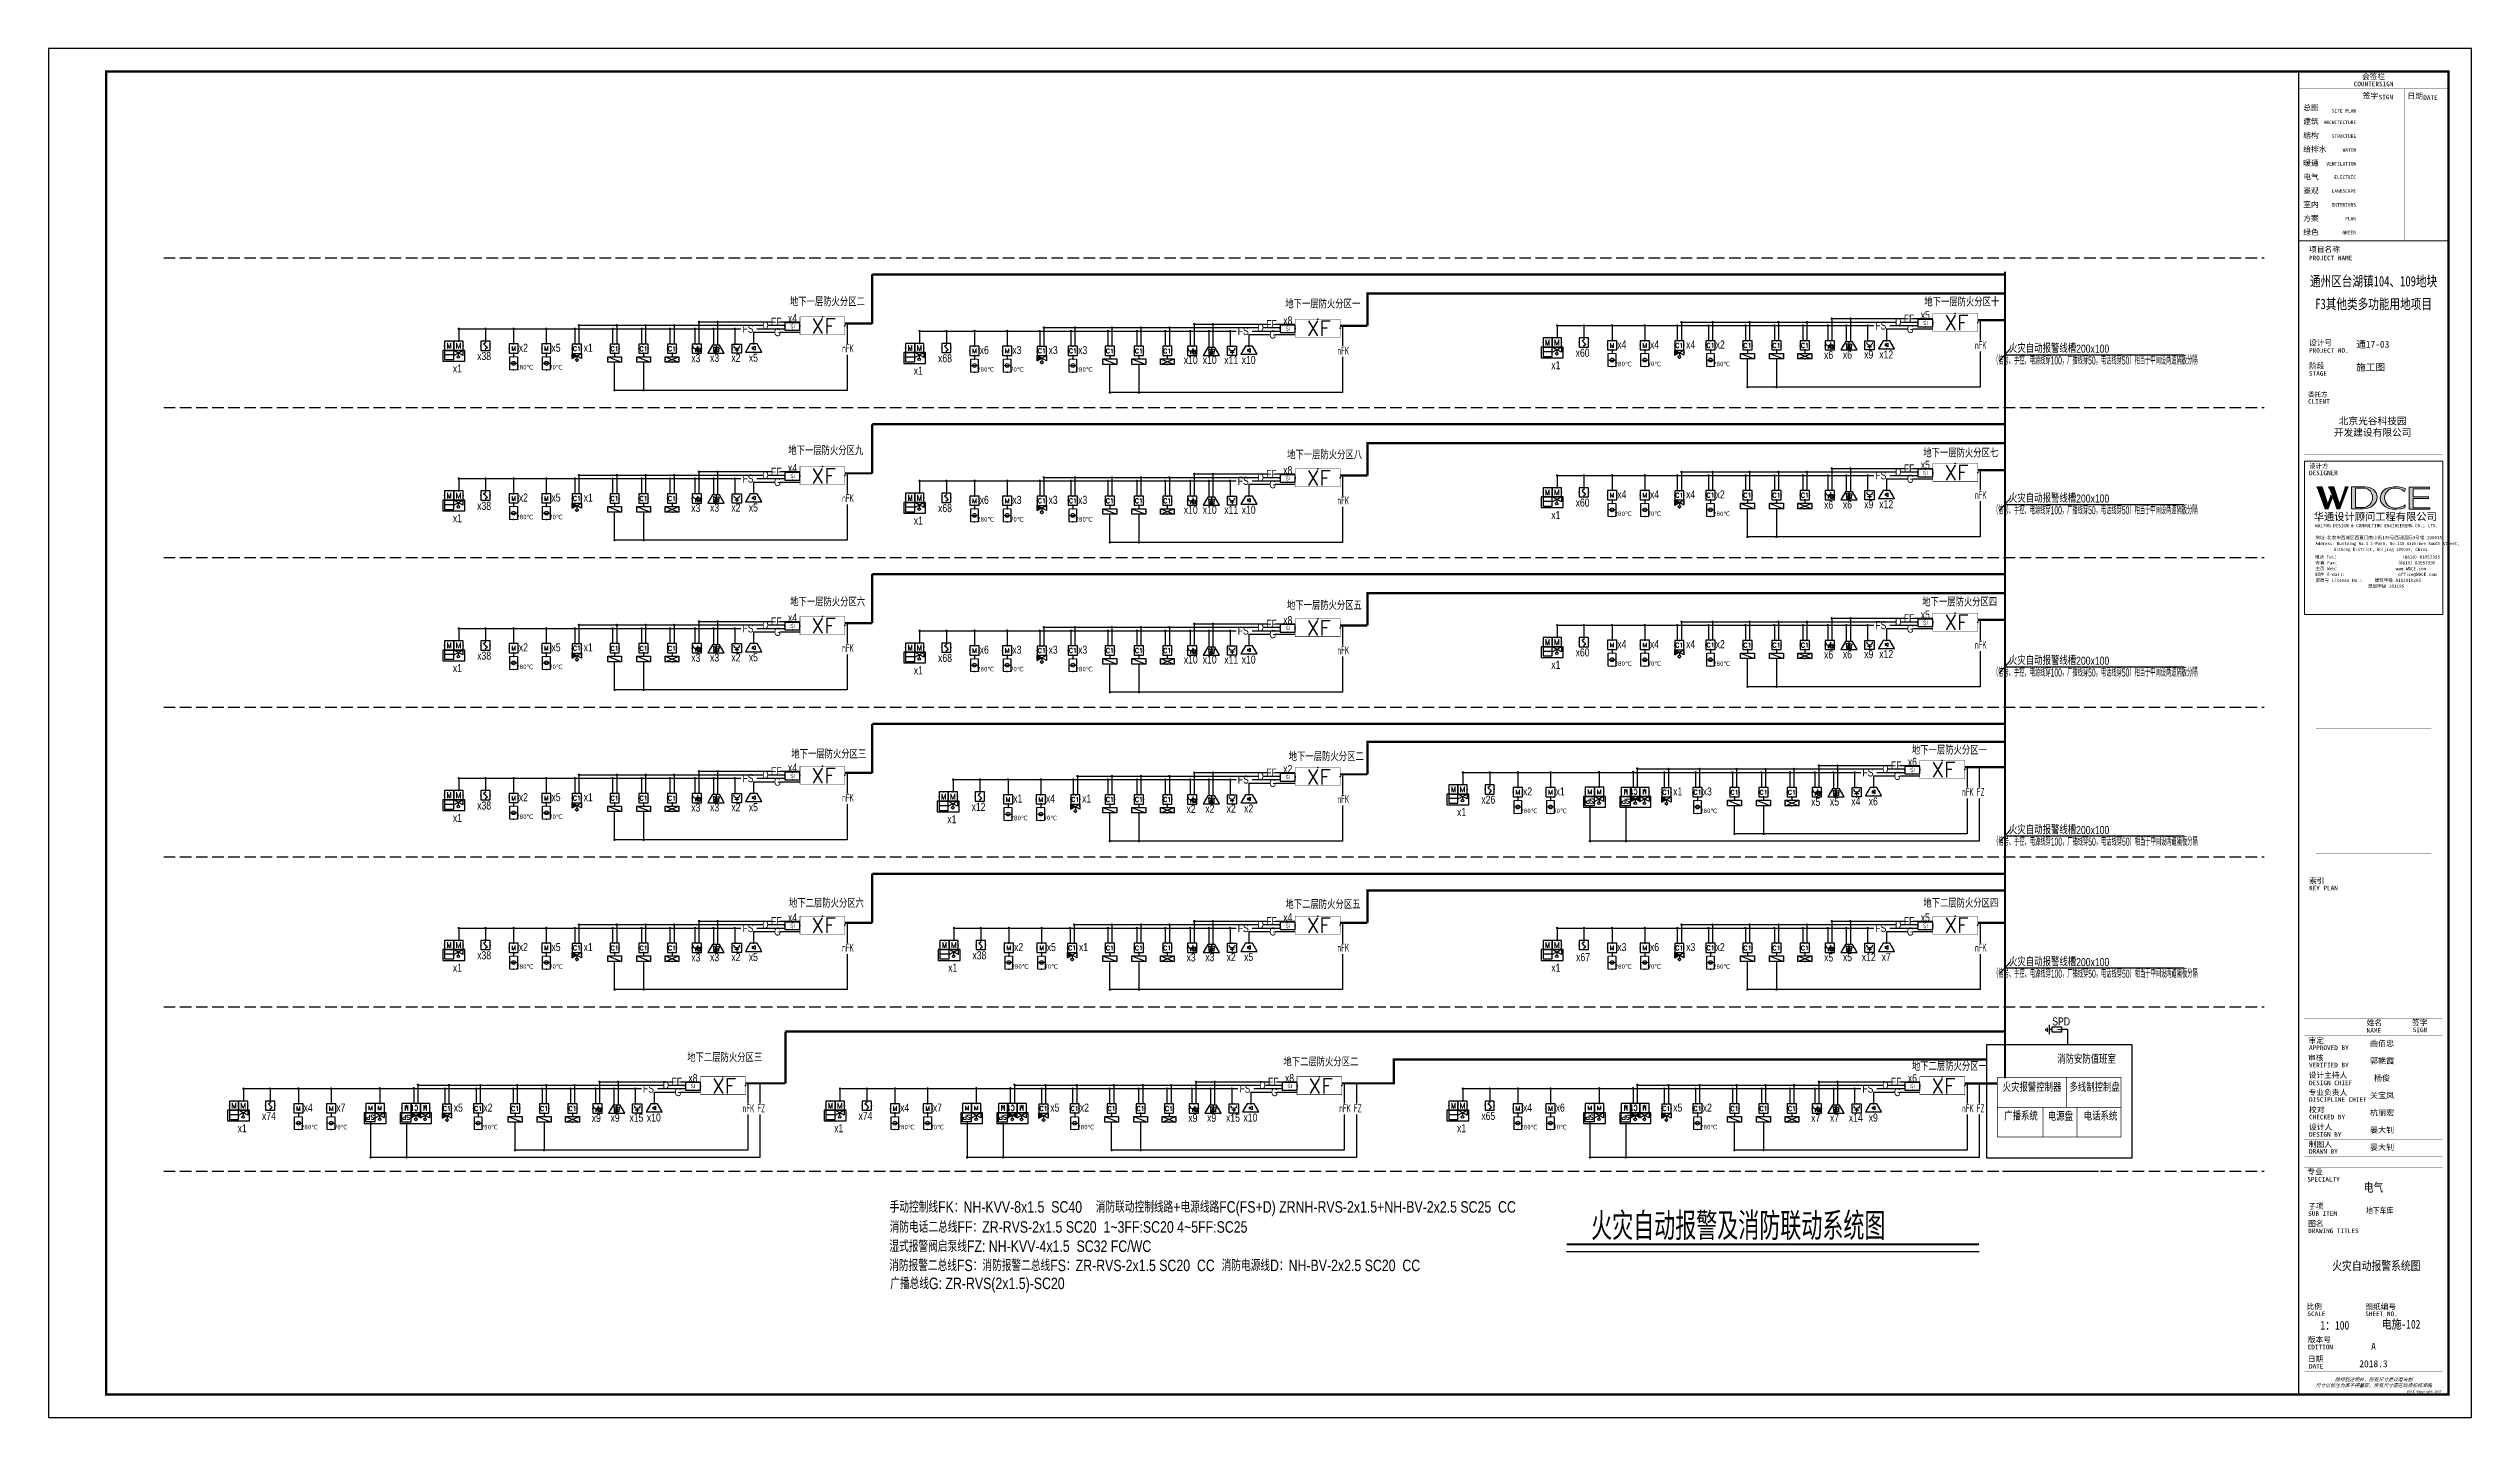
# Model space of a CAD drawing. Extents: x 169898 to 274998, y 61454 to 361069.
# Drawn here: x 169898 to 274998, y 202413 to 261813 of the extents above; entities that cross this region are included whole.
import ezdxf
from ezdxf.enums import TextEntityAlignment as Align

# ---------------------------------------------------------------- set-up
doc = ezdxf.new("R2010")
doc.units = 0
doc.header["$LTSCALE"] = 1000
doc.header["$MEASUREMENT"] = 0
doc.linetypes.add('CONTINOUS', pattern=[0])
doc.linetypes.add('DASH', pattern=[0.35, 0.25, -0.1])
doc.layers.get('0').update_dxf_attribs({"linetype": 'CONTINUOUS'})
doc.layers.get('Defpoints').update_dxf_attribs({"linetype": 'CONTINUOUS'})
for name, color, linetype in [('5', 3, 'CONTINUOUS'), ('EQUIP-消防', 3, 'CONTINUOUS'), ('EQUIP-箱柜', 3, 'CONTINUOUS'), ('LAYER1', 7, 'CONTINOUS'), ('SHEET_TEXT', 7, 'CONTINUOUS'), ('SIG_TEXT', 7, 'CONTINUOUS'), ('TEL_TEXT', 3, 'CONTINUOUS'), ('TEL_TITLE', 7, 'CONTINUOUS'), ('WIRE', 4, 'CONTINUOUS'), ('WIRE-照明', 1, 'CONTINUOUS')]:
    doc.layers.add(name, color=color, linetype=linetype)
doc.layers.add('PUB_TEXT', color=7, linetype='CONTINUOUS', plot=False)
doc.styles.add('_HZTXT', font='ROS', dxfattribs={"width": 0.8, "bigfont": 'JD'})
doc.styles.add('_TCH_LABEL', font='COMPLEX', dxfattribs={"bigfont": 'GBCBIG'})
doc.styles.add('_TEL_DIM', font='SIMPLEX', dxfattribs={"width": 0.8, "height": 3.5, "bigfont": 'JD'})
doc.styles.add('DQ', font='complex.shx', dxfattribs={"width": 0.7, "bigfont": 'HZTXT.shx'})
doc.styles.add('H-图名', font='', dxfattribs={"width": 0.8, "height": 9})
doc.styles.add('hwxh', font='STXIHEI.TTF')
doc.styles.get("Standard").update_dxf_attribs({"font": 'gbenor.shx', "bigfont": 'gbcbig.shx'})
doc.styles.add('华文细黑', font='STXIHEI.TTF', dxfattribs={"height": 10})
doc.styles.get('H-图名').set_extended_font_data('SimSun')

msp = doc.modelspace()

# ---------------------------------------------------------------- texts
at = {"style": '华文细黑'}
for s, height, p in [('会签栏', 240, (270748, 260713)), ('COUNTERSIGN', 200, (270748, 260372))]:
    msp.add_text(s, height=height, dxfattribs=at).set_placement(p, align=Align.TOP_CENTER)
for s, height, p in [('签字', 240, (270276, 259876)), ('SIGN', 200, (270966, 259801)), ('日期', 240, (272219, 259871)), ('DATE', 200, (272902, 259782)), ('建筑', 240, (267698, 258763)), ('总图', 240, (267698, 259363)), ('结构', 240, (267698, 258163)), ('给排水', 240, (267698, 257563)), ('暖通', 240, (267698, 256963)), ('景观', 240, (267698, 255763)), ('电气', 240, (267698, 256363)), ('方案', 240, (267698, 254563)), ('室内', 240, (267698, 255163)), ('绿色', 240, (267698, 253963)), ('项目名称', 240, (267948, 253213)), ('PROJECT NAME', 200, (267948, 252821)), ('设计号', 240, (267944, 249161)), ('PROJECT NO.', 200, (267948, 248809)), ('阶段', 240, (267948, 248160)), ('STAGE', 200, (267948, 247809)), ('委托方', 200, (267908, 246899)), ('CLIENT', 200, (267908, 246599)), ('设计方', 200, (267948, 243796)), ('DESIGNER', 200, (267948, 243496)), ('KEY PLAN', 200, (267948, 225486)), ('索引', 240, (267948, 225826)), ('姓名', 240, (270448, 219660)), ('签字', 240, (272417, 219670)), ('审定', 240, (267925, 218893)), ('NAME', 200, (270448, 219308)), ('SIGN', 200, (272448, 219333)), ('审核', 240, (267903, 218142)), ('APPROVED BY', 200, (267948, 218557)), ('VERIFIED BY', 200, (267948, 217804)), ('设计主持人', 240, (267930, 217389)), ('专业负责人', 240, (267931, 216639)), ('DESIGN CHIEF', 200, (267948, 217031)), ('校对', 240, (267948, 215889)), ('CHECKED BY', 200, (267948, 215550)), ('DISCIPLINE CHIEF', 200, (267948, 216311)), ('制图人', 240, (267937, 214389)), ('设计人', 240, (267948, 215139)), ('DESIGN BY', 200, (267948, 214796)), ('DRAWN BY', 200, (267948, 214062)), ('SPECIALTY', 200, (267875, 212851)), ('专业', 240, (267875, 213205)), ('SUB ITEM', 200, (267910, 211363)), ('子项', 240, (267910, 211705)), ('DRAWING TITLES', 200, (267908, 210613)), ('图名', 240, (267908, 210953)), ('比例', 240, (267843, 207355)), ('图纸编号', 240, (270388, 207345)), ('SCALE', 200, (267879, 207013)), ('SHEET NO.', 200, (270388, 207013)), ('版本号', 240, (267898, 205915)), ('EDITION', 200, (267892, 205573)), ('日期', 240, (267898, 205081)), ('DATE', 200, (267948, 204739))]:
    msp.add_text(s, height=height, dxfattribs=at).set_placement(p, align=Align.TOP_LEFT)
for s, p in [('ARCHITECTURE', (269993, 258683)), ('SITE PLAN', (269993, 259183)), ('STRUCTURE', (269993, 258083)), ('VENTILATION', (269993, 256883)), ('WATER', (269993, 257483)), ('LANDSCAPE', (269984, 255701)), ('ELECTRIC', (269984, 256301)), ('INTERIORS', (269984, 255101)), ('PLAN', (269984, 254501)), ('GREEN', (269984, 253901))]:
    msp.add_text(s, height=150, dxfattribs=at).set_placement(p, align=Align.TOP_RIGHT)
at = {"color": 4, "style": '华文细黑', "width": 0.75}
for s, p in [('通州区台湖镇104、109地块', (270748, 251490)), ('F3其他类多功能用地项目', (270748, 250503))]:
    msp.add_text(s, height=450, dxfattribs=at).set_placement(p, align=Align.CENTER)
at = {"color": 4, "style": '华文细黑'}
for s, p in [('A', (270745, 205353)), ('2018.3', (270745, 204597))]:
    msp.add_text(s, height=300, dxfattribs=at).set_placement(p, align=Align.CENTER)
at = {"style": '华文细黑', "oblique": 20}
for s, p in [('尺寸以标注为准不得量取，所有尺寸需在现场校核准确', (270748, 203813)), ('除特别注明外，所有尺寸是以毫米制', (270748, 204063))]:
    msp.add_text(s, height=150, dxfattribs=at).set_placement(p, align=Align.MIDDLE_CENTER)
at = {"color": 4, "ltscale": 0.001, "char_height": 300, "width": 5848.95, "style": '华文细黑'}
for s, insert, attachment_point in [('通17-03', (269992, 248964), 4), ('施工图', (269992, 247964), 4), ('北京光谷科技园\\P开发建设有限公司', (270708, 245383), 5)]:
    msp.add_mtext(s, dxfattribs=dict(at, insert=insert, attachment_point=attachment_point))
at = {"layer": 'PUB_TEXT', "style": '_HZTXT', "width": 0.8}
msp.add_text('火灾自动报警及消防联动系统图', height=1200, rotation=0, dxfattribs=at).set_placement((236809, 210115, -39448))
at = {"layer": 'SHEET_TEXT', "style": '华文细黑'}
for tag, p in [('曲佰忠', (271116, 218767)), ('郭艳霞', (271116, 218017)), ('关宝凤', (271116, 216517)), ('杨俊', (271116, 217267)), ('杭丽宏', (271116, 215767)), ('晏大钊', (271116, 215017)), ('晏大钊', (271116, 214267))]:
    msp.add_attdef(tag, text='', height=250, dxfattribs=at).set_placement(p, align=Align.TOP_CENTER)
at = {"layer": 'SIG_TEXT', "style": '_HZTXT'}
for s, width, p in [('x4', 0.8, (202170, 250111)), ('x8', 0.8, (223652, 250013)), ('FF', 0.8, (250602, 250091)), ('x5', 0.8, (251306, 250251)), ('FS', 0.8, (200240, 249651)), ('D', 0.8, (200994, 249801)), ('FF', 0.8, (201466, 249951)), ('G', 0.8, (201518, 249501)), ('FS', 0.8, (221722, 249552)), ('D', 0.8, (222477, 249702)), ('FF', 0.8, (222949, 249852)), ('G', 0.8, (223000, 249402)), ('x4', 0.8, (238141, 248967)), ('x4', 0.8, (239559, 248967)), ('x4', 0.8, (241128, 248967)), ('x2', 0.8, (242410, 248967)), ('FS', 0.8, (249376, 249791)), ('D', 0.8, (250130, 249941)), ('G', 0.8, (250654, 249641)), ('x1', 0.8, (187636, 247930)), ('x38', 0.8, (188795, 248468)), ('x2', 0.8, (190496, 248827)), ('x5', 0.8, (191914, 248827)), ('x1', 0.8, (193310, 248827)), ('x3', 0.8, (197977, 248376)), ('x3', 0.8, (198792, 248387)), ('x2', 0.8, (199716, 248391)), ('x5', 0.8, (200473, 248396)), ('x68', 0.8, (208786, 248370)), ('x6', 0.8, (210487, 248728)), ('x3', 0.8, (211905, 248728)), ('x3', 0.8, (213475, 248728)), ('x3', 0.8, (214756, 248728)), ('x10', 0.8, (219444, 248298)), ('x10', 0.8, (220267, 248298)), ('x11', 0.8, (221199, 248293)), ('x10', 0.8, (221956, 248298)), ('x1', 0.8, (235280, 248070)), ('x60', 0.8, (236439, 248609)), ('x6', 0.8, (247113, 248516)), ('x6', 0.8, (247928, 248527)), ('x9', 0.8, (248852, 248532)), ('x12', 0.8, (249609, 248537)), ('火灾自动报警线槽200x100', 0.8, (257110, 248787)), ('（信号、手控、电源线穿100，广播线穿50，电话线穿50）相当于中间设两道隔板分隔', 0.5, (258676, 248278)), ('x1', 0.8, (207627, 247831)), ('x5', 0.8, (251306, 243751)), ('FS', 0.8, (200240, 243151)), ('D', 0.8, (200994, 243301)), ('FF', 0.8, (201466, 243451)), ('G', 0.8, (201518, 243001)), ('x4', 0.8, (202170, 243611)), ('FS', 0.8, (221722, 243052)), ('D', 0.8, (222477, 243202)), ('FF', 0.8, (222949, 243352)), ('G', 0.8, (223000, 242902)), ('x8', 0.8, (223652, 243513)), ('FS', 0.8, (249376, 243291)), ('D', 0.8, (250130, 243441)), ('FF', 0.8, (250602, 243591)), ('G', 0.8, (250654, 243141)), ('x38', 0.8, (188795, 241968)), ('x2', 0.8, (190496, 242327)), ('x5', 0.8, (191914, 242327)), ('x1', 0.8, (193310, 242327)), ('x3', 0.8, (197977, 241876)), ('x3', 0.8, (198792, 241887)), ('x2', 0.8, (199716, 241891)), ('x5', 0.8, (200473, 241896)), ('x68', 0.8, (208786, 241870)), ('x6', 0.8, (210487, 242228)), ('x3', 0.8, (211905, 242228)), ('x3', 0.8, (213475, 242228)), ('x3', 0.8, (214756, 242228)), ('x10', 0.8, (219444, 241798)), ('x10', 0.8, (220267, 241798)), ('x11', 0.8, (221199, 241793)), ('x10', 0.8, (221956, 241798)), ('x1', 0.8, (235280, 241570)), ('x60', 0.8, (236439, 242109)), ('x4', 0.8, (238141, 242467)), ('x4', 0.8, (239559, 242467)), ('x4', 0.8, (241128, 242467)), ('x2', 0.8, (242410, 242467)), ('x6', 0.8, (247113, 242016)), ('x6', 0.8, (247928, 242027)), ('x9', 0.8, (248852, 242032)), ('x12', 0.8, (249609, 242037)), ('火灾自动报警线槽200x100', 0.8, (257110, 242287)), ('（信号、手控、电源线穿100，广播线穿50，电话线穿50）相当于中间设两道隔板分隔', 0.5, (258676, 241778)), ('x1', 0.8, (187636, 241430)), ('x1', 0.8, (207627, 241331)), ('FS', 0.8, (200240, 236651)), ('D', 0.8, (200994, 236801)), ('FF', 0.8, (201466, 236951)), ('G', 0.8, (201518, 236501)), ('x4', 0.8, (202170, 237111)), ('FS', 0.8, (221722, 236552)), ('D', 0.8, (222477, 236702)), ('FF', 0.8, (222949, 236852)), ('G', 0.8, (223000, 236402)), ('x8', 0.8, (223652, 237013)), ('FS', 0.8, (249376, 236791)), ('D', 0.8, (250130, 236941)), ('FF', 0.8, (250602, 237091)), ('G', 0.8, (250654, 236641)), ('x5', 0.8, (251306, 237251)), ('x38', 0.8, (188795, 235468)), ('x2', 0.8, (190496, 235827)), ('x5', 0.8, (191914, 235827)), ('x1', 0.8, (193310, 235827)), ('x3', 0.8, (197977, 235376)), ('x3', 0.8, (198792, 235387)), ('x2', 0.8, (199716, 235391)), ('x5', 0.8, (200473, 235396)), ('x68', 0.8, (208786, 235370)), ('x6', 0.8, (210487, 235728)), ('x3', 0.8, (211905, 235728)), ('x3', 0.8, (213475, 235728)), ('x3', 0.8, (214756, 235728)), ('x10', 0.8, (219444, 235298)), ('x10', 0.8, (220267, 235298)), ('x11', 0.8, (221199, 235293)), ('x10', 0.8, (221956, 235298)), ('x60', 0.8, (236439, 235609)), ('x4', 0.8, (238141, 235967)), ('x4', 0.8, (239559, 235967)), ('x4', 0.8, (241128, 235967)), ('x2', 0.8, (242410, 235967)), ('x6', 0.8, (247113, 235516)), ('x6', 0.8, (247928, 235527)), ('x9', 0.8, (248852, 235531)), ('x12', 0.8, (249609, 235537)), ('火灾自动报警线槽200x100', 0.8, (257110, 235248)), ('x1', 0.8, (187636, 234929)), ('x1', 0.8, (207627, 234831)), ('x1', 0.8, (235280, 235070)), ('（信号、手控、电源线穿100，广播线穿50，电话线穿50）相当于中间设两道隔板分隔', 0.5, (258676, 234738)), ('FS', 0.8, (200240, 230151)), ('D', 0.8, (200994, 230301)), ('FF', 0.8, (201466, 230451)), ('G', 0.8, (201518, 230001)), ('x4', 0.8, (202170, 230611)), ('FS', 0.8, (221722, 230093)), ('D', 0.8, (222477, 230243)), ('FF', 0.8, (222949, 230393)), ('x2', 0.8, (223652, 230553)), ('FS', 0.8, (248814, 230403)), ('D', 0.8, (249569, 230553)), ('FF', 0.8, (250041, 230703)), ('G', 0.8, (250093, 230253)), ('x6', 0.8, (250745, 230863)), ('x38', 0.8, (188795, 228968)), ('x2', 0.8, (190496, 229327)), ('x5', 0.8, (191914, 229327)), ('x1', 0.8, (193310, 229327)), ('x1', 0.8, (211942, 229269)), ('x4', 0.8, (213360, 229269)), ('x1', 0.8, (214930, 229269)), ('G', 0.8, (223000, 229943)), ('x26', 0.8, (232351, 229221)), ('x2', 0.8, (234052, 229579)), ('x1', 0.8, (235470, 229579)), ('x1', 0.8, (240567, 229579)), ('x3', 0.8, (241848, 229579)), ('x5', 0.8, (246551, 229128)), ('x5', 0.8, (247367, 229139)), ('x4', 0.8, (248291, 229144)), ('x6', 0.8, (249048, 229149)), ('x1', 0.8, (187636, 228429)), ('x3', 0.8, (197977, 228876)), ('x3', 0.8, (198792, 228887)), ('x2', 0.8, (199716, 228891)), ('x5', 0.8, (200473, 228896)), ('x1', 0.8, (209082, 228372)), ('x12', 0.8, (210241, 228910)), ('x2', 0.8, (219459, 228818)), ('x2', 0.8, (220274, 228829)), ('x2', 0.8, (221199, 228833)), ('x2', 0.8, (221956, 228839)), ('x1', 0.8, (231192, 228682)), ('火灾自动报警线槽200x100', 0.8, (257110, 227901)), ('（信号、手控、电源线穿100，广播线穿50，电话线穿50）相当于中间设两道隔板分隔', 0.5, (258684, 227400)), ('D', 0.8, (200994, 223800)), ('FF', 0.8, (201466, 223950)), ('x4', 0.8, (202170, 224110)), ('D', 0.8, (222477, 223800)), ('FF', 0.8, (222949, 223950)), ('x4', 0.8, (223652, 224110)), ('D', 0.8, (250130, 223800)), ('FF', 0.8, (250602, 223950)), ('x5', 0.8, (251306, 224110)), ('x2', 0.8, (190496, 222826)), ('x5', 0.8, (191914, 222826)), ('x1', 0.8, (193310, 222826)), ('FS', 0.8, (200240, 223650)), ('G', 0.8, (201518, 223500)), ('x2', 0.8, (211978, 222826)), ('x5', 0.8, (213396, 222826)), ('x1', 0.8, (214793, 222826)), ('FS', 0.8, (221722, 223650)), ('G', 0.8, (223000, 223500)), ('x3', 0.8, (238141, 222826)), ('x6', 0.8, (239559, 222826)), ('x3', 0.8, (241128, 222826)), ('x2', 0.8, (242410, 222826)), ('FS', 0.8, (249376, 223650)), ('G', 0.8, (250654, 223500)), ('x1', 0.8, (187636, 221929)), ('x38', 0.8, (188795, 222468)), ('x3', 0.8, (197977, 222375)), ('x3', 0.8, (198792, 222386)), ('x2', 0.8, (199716, 222391)), ('x5', 0.8, (200473, 222396)), ('x1', 0.8, (209118, 221929)), ('x38', 0.8, (210277, 222468)), ('x3', 0.8, (219459, 222375)), ('x3', 0.8, (220274, 222386)), ('x2', 0.8, (221199, 222391)), ('x5', 0.8, (221956, 222396)), ('x1', 0.8, (235280, 221929)), ('x67', 0.8, (236462, 222388)), ('x5', 0.8, (247113, 222375)), ('x5', 0.8, (247928, 222386)), ('x12', 0.8, (248852, 222391)), ('x7', 0.8, (249609, 222396)), ('火灾自动报警线槽200x100', 0.8, (257110, 222172)), ('（信号、手控、电源线穿100，广播线穿50，电话线穿50）相当于中间设两道隔板分隔', 0.5, (258684, 221671)), ('FS', 0.8, (195923, 216683)), ('D', 0.8, (196678, 216833)), ('FF', 0.8, (197150, 216983)), ('G', 0.8, (197202, 216533)), ('x8', 0.8, (197854, 217143)), ('FS', 0.8, (221798, 216683)), ('D', 0.8, (222553, 216833)), ('FF', 0.8, (223025, 216983)), ('G', 0.8, (223076, 216533)), ('x8', 0.8, (223728, 217143)), ('FS', 0.8, (248814, 216683)), ('D', 0.8, (249569, 216833)), ('FF', 0.8, (250041, 216983)), ('G', 0.8, (250093, 216533)), ('x6', 0.8, (250745, 217143)), ('x74', 0.8, (179460, 215500)), ('x4', 0.8, (181161, 215859)), ('x7', 0.8, (182579, 215859)), ('x5', 0.8, (187676, 215859)), ('x2', 0.8, (188957, 215859)), ('x9', 0.8, (193660, 215408)), ('x9', 0.8, (194476, 215419)), ('x15', 0.8, (195400, 215423)), ('x10', 0.8, (196157, 215428)), ('x74', 0.8, (205334, 215500)), ('x4', 0.8, (207036, 215859)), ('x7', 0.8, (208454, 215859)), ('x5', 0.8, (213551, 215859)), ('x2', 0.8, (214832, 215859)), ('x9', 0.8, (219535, 215408)), ('x9', 0.8, (220350, 215419)), ('x15', 0.8, (221275, 215423)), ('x10', 0.8, (222032, 215428)), ('x65', 0.8, (232351, 215500)), ('x4', 0.8, (234052, 215859)), ('x6', 0.8, (235470, 215859)), ('x5', 0.8, (240567, 215859)), ('x2', 0.8, (241848, 215859)), ('x7', 0.8, (246551, 215408)), ('x7', 0.8, (247367, 215419)), ('x14', 0.8, (248291, 215423)), ('x9', 0.8, (249048, 215428)), ('x1', 0.8, (178301, 214962)), ('x1', 0.8, (204176, 214962)), ('x1', 0.8, (231192, 214962))]:
    msp.add_text(s, height=350, dxfattribs=dict(at, width=width)).set_placement(p, align=Align.MIDDLE_CENTER)
at = {"layer": 'TEL_TEXT', "width": 0.8}
for s, height, style, p in [('地下一层防火分区二', 347.3, '_TEL_DIM', (202056, 250634)), ('地下一层防火分区一', 347.3, '_TEL_DIM', (223545, 250537)), ('地下一层防火分区十', 347.3, '_TEL_DIM', (251265, 250625)), ('地下一层防火分区九', 347.3, '_TEL_DIM', (201990, 244180)), ('地下一层防火分区八', 347.3, '_TEL_DIM', (223624, 243993)), ('地下一层防火分区七', 347.3, '_TEL_DIM', (251218, 244073)), ('地下一层防火分区六', 347.3, '_TEL_DIM', (202069, 237611)), ('地下一层防火分区五', 347.3, '_TEL_DIM', (223616, 237461)), ('地下一层防火分区四', 347.3, '_TEL_DIM', (251172, 237607)), ('地下一层防火分区三', 347.3, '_TEL_DIM', (202120, 231010)), ('地下一层防火分区二', 347.3, '_TEL_DIM', (223695, 230904)), ('地下一层防火分区一', 347.3, '_TEL_DIM', (250724, 231182)), ('地下二层防火分区六', 347.3, '_TEL_DIM', (202018, 224541)), ('地下二层防火分区四', 347.3, '_TEL_DIM', (251222, 224543)), ('地下二层防火分区五', 347.3, '_TEL_DIM', (223554, 224487)), ('SPD', 350, '_HZTXT', (256812, 219423)), ('地下二层防火分区三', 347.3, '_TEL_DIM', (197606, 217847)), ('地下二层防火分区二', 347.3, '_TEL_DIM', (223464, 217655)), ('地下二层防火分区一', 347.3, '_TEL_DIM', (250724, 217461)), ('消防安防值班室', 350, '_HZTXT', (257024, 217770)), ('火灾报警控制器', 350, '_HZTXT', (254660, 216551)), ('多线制控制盘', 350, '_HZTXT', (257558, 216551)), ('广播系统', 350, '_HZTXT', (254730, 215306)), ('电源盘', 350, '_HZTXT', (256620, 215288)), ('电话系统', 350, '_HZTXT', (258179, 215301)), ('电气', 379.7, 'H-图名', (270321, 212208)), ('手动控制线FK：NH-KVV-8x1.5  SC40    消防联动控制线路+电源线路FC(FS+D) ZRNH-RVS-2x1.5+NH-BV-2x2.5 SC25  CC', 500, '_HZTXT', (206385, 211300)), ('地下车库', 265.8, 'H-图名', (270417, 211259)), ('消防电话二总线FF：ZR-RVS-2x1.5 SC20  1~3FF:SC20 4~5FF:SC25 ', 500, '_HZTXT', (206385, 210431)), ('消防报警二总线FS：消防报警二总线FS：ZR-RVS-2x1.5 SC20  CC  消防电源线D：NH-BV-2x2.5 SC20  CC', 500, '_HZTXT', (206365, 208764)), ('湿式报警阀启泵线FZ: NH-KVV-4x1.5  SC32 FC/WC', 500, '_HZTXT', (206375, 209598)), ('火灾自动报警系统图', 379.7, 'H-图名', (268956, 208809)), ('广播总线G: ZR-RVS(2x1.5)-SC20', 500, '_HZTXT', (206410, 207984)), ('1：100', 379.7, 'H-图名', (268443, 206225)), ('电施-102', 379.7, 'H-图名', (271106, 206272))]:
    msp.add_text(s, height=height, dxfattribs=dict(at, style=style)).set_placement(p)
at = {"layer": 'TEL_TEXT', "width": 0.6}
for s, p in [('nFK', (253460, 248764)), ('nFK', (204324, 248624)), ('nFK', (225806, 248526)), ('nFK', (204324, 242124)), ('nFK', (225806, 242026)), ('nFK', (253460, 242264)), ('nFK', (204324, 235624)), ('nFK', (225806, 235526)), ('nFK', (253460, 235764)), ('nFK', (204324, 229124)), ('nFK', (225806, 229066)), ('nFK', (252898, 229376)), ('FZ', (253538, 229376)), ('nFK', (204324, 222623)), ('nFK', (225806, 222623)), ('nFK', (253460, 222623)), ('nFK', (200007, 215656)), ('FZ', (200647, 215656)), ('nFK', (225882, 215656)), ('FZ', (226522, 215656)), ('nFK', (252898, 215656)), ('FZ', (253538, 215656))]:
    msp.add_text(s, height=350, dxfattribs=at).set_placement(p)

# ---------------------------------------------------------------- blocks, each defined once
blk = doc.blocks.new('$equip$00001700')
for p, q in [((-0.5, 0.5), (-0.5, -0.5)), ((0.5, 0.5), (-0.5, 0.5)), ((-0.2, 0.2), (0.05, 0.4)), ((0, 0), (-0.2, 0.2)), ((0, 0), (0.2, -0.2)), ((0.5, -0.5), (0.5, 0.5)), ((-0.5, -0.5), (0.5, -0.5)), ((0.2, -0.2), (-0.05, -0.4))]:
    blk.add_line(p, q)
for p in [(-0.5, 0), (0, 0.5), (0.5, 0), (0, -0.5)]:
    blk.add_point(p)
at = {"flags": 1}
for tag, height, p in [('A', 0.00002, (0, 0)), ('B', 0.4, (0.75, -0.2))]:
    blk.add_attdef(tag, text='', height=height, dxfattribs=at).set_placement(p, align=Align.MIDDLE_CENTER)
blk = doc.blocks.new('$equip$00001711')
for p, q in [((-0.5, 1), (-0.5, 0)), ((0.5, 1), (-0.5, 1)), ((-0.5, 0), (0.5, 0)), ((-0.17, 0.5), (-0.17, 0.15)), ((0.5, 0), (0.5, 1))]:
    blk.add_line(p, q)
for radius in [0.226, 0.113]:
    blk.add_circle((0.23, 0.36), radius)
blk.add_arc((-0.17, 0.8), 0.3, 180, 0)
for p in [(-0.5, 0.5), (0, 1), (0, 0), (0.5, 0.5)]:
    blk.add_point(p)
at = {"flags": 1}
for tag, height, p in [('A', 0.00002, (0, 0)), ('B', 0.4, (0.76, 0.31))]:
    blk.add_attdef(tag, text='', height=height, dxfattribs=at).set_placement(p, align=Align.MIDDLE_CENTER)
blk = doc.blocks.new('$equip$00001712')
for p, q in [((-0.5, 1), (-0.5, 0)), ((0.5, 1), (-0.5, 1)), ((-0.5, 0), (0.5, 0)), ((-0.22, 0.33), (0.22, 0.33)), ((0, 0.5), (0, 0.15)), ((0.5, 0), (0.5, 1))]:
    blk.add_line(p, q)
blk.add_arc((0, 0.8), 0.3, 180, 0)
for p in [(-0.5, 0.5), (0, 1), (0, 0), (0.5, 0.5)]:
    blk.add_point(p)
at = {"flags": 1}
for tag, height, p in [('A', 0.00002, (0, 0)), ('B', 0.4, (0.73, 0.3))]:
    blk.add_attdef(tag, text='', height=height, dxfattribs=at).set_placement(p, align=Align.MIDDLE_CENTER)
blk = doc.blocks.new('A$C5F0073ED')
blk.add_point((351, 1))
at = {"layer": 'EQUIP-消防'}
for p, q in [((202, 350), (0, 1)), ((0, 1), (703, 1)), ((502, 350), (202, 350)), ((502, 350), (202, 350)), ((244, 285), (332, 245)), ((264, 125), (244, 285)), ((332, 125), (244, 125)), ((244, 125), (244, 57)), ((244, 57), (332, 57)), ((332, 245), (312, 125)), ((332, 57), (332, 125)), ((352, 350), (352, 0)), ((396, 56), (396, 170)), ((456, 56), (396, 56)), ((456, 170), (456, 56)), ((703, 1), (502, 350))]:
    blk.add_line(p, q, dxfattribs=at)
blk.add_circle((426, 216), 55.4, dxfattribs=at)
for p in [(101, 175), (352, 350), (602, 175)]:
    blk.add_point(p, dxfattribs=at)
at = {"color": 7, "style": '_TEL_DIM', "flags": 1}
blk.add_attdef('A', text='', height=0.01, dxfattribs=at).set_placement((351, 1), align=Align.MIDDLE_CENTER)
blk = doc.blocks.new('$equip$00002776')
for p, q in [((0.65, 0.65), (-0.65, 0.65)), ((-0.65, 0.65), (-0.65, 0)), ((-0.65, 0), (0.65, 0)), ((0.65, 0), (0.65, 0.65))]:
    blk.add_line(p, q)
at = {"const_width": 0.04}
blk.add_lwpolyline([(-0.65, 0.65), (-0.65, 0), (0.65, 0), (0.65, 0.65), (-0.65, 0.65), (-0.65, 0)], dxfattribs=at)
for p in [(-0.65, 0.33), (0, 0.65), (0, 0), (0.65, 0.33)]:
    blk.add_point(p)
at = {"color": 7}
blk.add_attdef('$TEXT$', text='', height=0.34, dxfattribs=at).set_placement((0.01, 0.34), align=Align.MIDDLE_CENTER)
at = {"color": 7, "flags": 1}
for tag, height, p in [('A', 0.00002, (0, 0)), ('B', 0.4, (0.9, 0.25))]:
    blk.add_attdef(tag, text='', height=height, dxfattribs=at).set_placement(p, align=Align.MIDDLE_CENTER)
blk = doc.blocks.new('$equip$00002677')
for p, q in [((-0.3, 0.7), (-0.7, 0)), ((-0.7, 0), (0.7, 0)), ((0.3, 0.7), (-0.3, 0.7)), ((-0.12, 0.42), (-0.12, 0.26)), ((-0.12, 0.42), (-0.04, 0.42)), ((-0.04, 0.26), (-0.12, 0.26)), ((-0.04, 0.42), (0.12, 0.5)), ((-0.04, 0.42), (-0.04, 0.26)), ((0.12, 0.17), (-0.04, 0.26)), ((0.12, 0.5), (0.12, 0.17)), ((0.7, 0), (0.3, 0.7))]:
    blk.add_line(p, q)
at = {"const_width": 0.04}
blk.add_lwpolyline([(-0.3, 0.7), (0.3, 0.7), (0.7, 0), (-0.7, 0), (-0.3, 0.7), (0.3, 0.7)], dxfattribs=at)
blk.add_lwpolyline([(-0.3, 0.7), (0.3, 0.7), (0.7, 0), (-0.7, 0), (-0.3, 0.7), (0.3, 0.7)], dxfattribs=at)
for p in [(-0.5, 0.35), (0, 0.7), (0, 0), (0.5, 0.35)]:
    blk.add_point(p)
at = {"color": 7, "flags": 1}
for tag, height, p in [('A', 0.00002, (0, 0)), ('B', 0.4, (0.96, 0.3))]:
    blk.add_attdef(tag, text='', height=height, dxfattribs=at).set_placement(p, align=Align.MIDDLE_CENTER)
blk = doc.blocks.new('$equip$00001424')
for p, q in [((-0.75, 0), (0.75, 0.6)), ((-0.75, 0.6), (0.75, 0)), ((0.75, 0.6), (-0.75, 0.6)), ((-0.75, 0.6), (-0.75, 0)), ((-0.75, 0), (0.75, 0)), ((0.75, 0), (0.75, 0.6))]:
    blk.add_line(p, q)
for p in [(-0.75, 0.3), (0, 0.6), (0, 0), (0.75, 0.3)]:
    blk.add_point(p)
at = {"style": '_TCH_LABEL', "flags": 9}
blk.add_attdef('A', (0, 0), '', height=0.00002, dxfattribs=at)
blk = doc.blocks.new('$equip_U$00000168(HT0578)')
at = {"color": 3}
for p, q in [((0.5, 1), (-0.5, 1)), ((-0.5, 1), (-0.5, 0)), ((0.5, 1), (-0.5, 1)), ((-0.5, 1), (-0.5, 0)), ((-0.5, 0), (0.5, 0)), ((-0.5, 0), (0.5, 0)), ((0.5, 0), (0.5, 1)), ((0.5, 0), (0.5, 1))]:
    blk.add_line(p, q, dxfattribs=at)
at = {"color": 3, "const_width": 0.0125}
for points in [[(-0.5, 1), (-0.5, 0)], [(0.5, 1), (-0.5, 1)], [(-0.5, 0), (0.5, 0)], [(0.5, 0), (0.5, 1)]]:
    blk.add_lwpolyline(points, dxfattribs=at)
for p in [(-0.5, 0.5), (0, 1), (0, 0), (0.5, 0.5)]:
    blk.add_point(p)
at = {"color": 7, "style": '_TEL_DIM'}
blk.add_attdef('$TEXT$', text='', height=0.5, dxfattribs=at).set_placement((0, 0.49), align=Align.MIDDLE_CENTER)
at = {"color": 7, "style": '_TEL_DIM', "flags": 1}
blk.add_attdef('A', text='', height=0.000025, dxfattribs=at).set_placement((0, 0), align=Align.MIDDLE_CENTER)
blk = doc.blocks.new('$equip_U$00000156(HT0578)')
at = {"color": 3}
for p, q in [((0, 0), (-1, 0)), ((-1, 0), (-1, -1)), ((1, 1), (0, 1)), ((0, 1), (0, 0)), ((0, 0), (1, 0)), ((1, 0), (0, 0)), ((0, 0), (0, -1)), ((0, -1), (0, 0)), ((1, 0), (1, 1)), ((1, -1), (1, 0)), ((-1, -1), (0, -1)), ((0, -1), (1, -1))]:
    blk.add_line(p, q, dxfattribs=at)
at = {"color": 3, "linetype": 'Continuous'}
for p, q in [((-0.99, 0), (-0.99, 0.54)), ((-0.99, 0.54), (0, 0)), ((0, 0.54), (-0.99, 0)), ((-0.49, 0.27), (-0.49, 0.59)), ((0, 0.54), (0, 0))]:
    blk.add_line(p, q, dxfattribs=at)
at = {"color": 7}
blk.add_line((0.1, 0.5), (0.9, 0.5), dxfattribs=at)
at = {"color": 4, "linetype": 'DASH'}
blk.add_lwpolyline([(-1.19, 0), (1.19, 0), (1.19, 1.16), (-1.19, 1.16)], close=True, dxfattribs=at)
at = {"color": 3}
blk.add_lwpolyline([(-1, 0), (1, 0), (1, 0), (-1, 0)], close=True, dxfattribs=at)
at = {"color": 3, "linetype": 'Continuous'}
blk.add_circle((-0.49, 0.72), 0.135, dxfattribs=at)
for p in [(-0.99, 0), (1, 0), (-1, -0.5), (-0.5, -1), (0, -1), (0.5, -1), (1, -0.5)]:
    blk.add_point(p)
at = {"color": 7}
blk.add_solid([(0.9, 0.5), (0.55, 0.57), (0.55, 0.43)], dxfattribs=at)
at = {"color": 7, "style": '_TEL_DIM', "flags": 1}
blk.add_attdef('A', text='', height=0.000025, dxfattribs=at).set_placement((0, 0), align=Align.MIDDLE_CENTER)
at = {"color": 7, "style": '_TEL_DIM'}
blk.add_attdef('$TEXT$', text='', height=0.627, dxfattribs=at).set_placement((-0.5, -0.5), align=Align.MIDDLE_CENTER)
at = {"color": 3, "style": '_TEL_DIM', "width": 0.8}
blk.add_attdef('M', text='', height=0.627, dxfattribs=at).set_placement((0.5, -0.5), align=Align.MIDDLE_CENTER)
blk = doc.blocks.new('$equip_U$00000169(HT0578)')
at = {"color": 1}
for p, q in [((0.5, 1), (-0.5, 1)), ((-0.5, 1), (-0.5, 0)), ((0.5, 1), (-0.5, 1)), ((-0.5, 1), (-0.5, 0)), ((-0.5, 0), (0.5, 0)), ((-0.5, 0), (0.5, 0)), ((0.5, 0), (0.5, 1)), ((0.5, 0), (0.5, 1))]:
    blk.add_line(p, q, dxfattribs=at)
at = {"color": 1, "const_width": 0.0125}
for points in [[(-0.5, 1), (-0.5, 0)], [(0.5, 1), (-0.5, 1)], [(-0.5, 0), (0.5, 0)], [(0.5, 0), (0.5, 1)]]:
    blk.add_lwpolyline(points, dxfattribs=at)
for p in [(-0.5, 0.5), (0, 1), (0, 0), (0.5, 0.5)]:
    blk.add_point(p)
at = {"color": 7, "style": '_TEL_DIM'}
blk.add_attdef('$TEXT$', text='', height=0.5, dxfattribs=at).set_placement((0, 0.49), align=Align.MIDDLE_CENTER)
at = {"color": 7, "style": '_TEL_DIM', "flags": 1}
blk.add_attdef('A', text='', height=0.000025, dxfattribs=at).set_placement((0, 0), align=Align.MIDDLE_CENTER)
blk = doc.blocks.new('WDCE Copyright200X')
at = {"const_width": 0.016}
blk.add_lwpolyline([(-10.6, 1.3, 1), (-11.4, 1.3, 1)], format="xyb", close=True, dxfattribs=at)
at = {"style": '华文细黑'}
for s, p in [('WDCE ', (-11.5, 0.5)), ('     Copyright ', (-3.5, 0.5))]:
    blk.add_text(s, height=1, dxfattribs=at).set_placement(p, align=Align.BOTTOM_RIGHT)
blk.add_text('c', height=0.6, dxfattribs=at).set_placement((-11, 1.3), align=Align.MIDDLE_CENTER)
blk.add_attdef('200X', text='', height=1, dxfattribs=at).set_placement((-0.5, 0.5), align=Align.BOTTOM_RIGHT)
blk = doc.blocks.new('logo2')
h = blk.add_hatch(color=7)
h.paths.add_polyline_path([(19.02, -7.36), (15.84, -7.36), (15.84, -3.97), (18.97, -3.97), (18.97, -4.24), (16.46, -4.24), (16.46, -5.45), (18.81, -5.45), (18.81, -5.69), (16.47, -5.69), (16.47, -7.12), (19.02, -7.12)])
edge = h.paths.add_edge_path()
edge.add_spline(control_points=[(15.26, -4.21), (15.26, -4.21), (15.13, -4.65), (15.13, -4.65), (15.13, -4.65), (14.62, -4.1), (13.73, -4.1), (13.04, -4.1), (12.07, -4.54), (12.08, -5.62), (12.08, -6.49), (12.77, -7.16), (13.73, -7.17), (14.66, -7.17), (15.23, -6.68), (15.23, -6.68), (15.23, -6.68), (15.16, -7.11), (15.16, -7.11), (13.63, -7.7), (11.42, -7.29), (11.41, -5.64), (11.4, -3.72), (14.16, -3.66), (15.26, -4.21)], knot_values=[0, 0, 0, 0, 1, 1, 1, 2, 2, 2, 3, 3, 3, 4, 4, 4, 5, 5, 5, 6, 6, 6, 7, 7, 7, 8, 8, 8, 8], degree=3, periodic=0)
edge = h.paths.add_edge_path(flags=16)
edge.add_spline(control_points=[(10.23, -5.57), (10.23, -5.16), (10.12, -4.83), (9.9, -4.58), (9.63, -4.27), (9.23, -4.12), (8.69, -4.12), (8.69, -4.12), (7.64, -4.12), (7.64, -4.12), (7.64, -4.12), (7.64, -7.1), (7.64, -7.1), (7.64, -7.1), (8.66, -7.1), (8.66, -7.1), (9.13, -7.1), (9.52, -6.93), (9.82, -6.6), (10.09, -6.31), (10.23, -5.96), (10.23, -5.57)], knot_values=[0, 0, 0, 0, 1, 1, 1, 2, 2, 2, 3, 3, 3, 4, 4, 4, 5, 5, 5, 6, 6, 6, 7, 7, 7, 7], degree=3, periodic=0)
edge = h.paths.add_edge_path()
edge.add_spline(control_points=[(10.92, -5.51), (10.92, -5.96), (10.72, -6.37), (10.34, -6.72), (9.92, -7.1), (9.41, -7.29), (8.82, -7.29), (8.82, -7.29), (7.03, -7.29), (7.03, -7.29), (7.03, -7.29), (7.03, -3.92), (7.03, -3.92), (7.03, -3.92), (9.1, -3.92), (9.1, -3.92), (9.59, -3.92), (10.01, -4.06), (10.36, -4.34), (10.73, -4.64), (10.92, -5.03), (10.92, -5.51)], knot_values=[0, 0, 0, 0, 1, 1, 1, 2, 2, 2, 3, 3, 3, 4, 4, 4, 5, 5, 5, 6, 6, 6, 7, 7, 7, 7], degree=3, periodic=0)
at = {"lineweight": 0}
blk.add_lwpolyline([(19.02, -7.36), (15.84, -7.36), (15.84, -3.97), (18.97, -3.97), (18.97, -4.24), (16.46, -4.24), (16.46, -5.45), (18.81, -5.45), (18.81, -5.69), (16.47, -5.69), (16.47, -7.12), (19.02, -7.12), (19.02, -7.36)], dxfattribs=at)
for points, knots in [([(15.26, -4.21), (15.26, -4.21), (15.13, -4.65), (15.13, -4.65), (15.13, -4.65), (14.62, -4.1), (13.73, -4.1), (13.04, -4.1), (12.07, -4.54), (12.08, -5.62), (12.08, -6.49), (12.77, -7.16), (13.73, -7.17), (14.66, -7.17), (15.23, -6.68), (15.23, -6.68), (15.23, -6.68), (15.16, -7.11), (15.16, -7.11), (13.63, -7.7), (11.42, -7.29), (11.41, -5.64), (11.4, -3.72), (14.16, -3.66), (15.26, -4.21)], [0, 0, 0, 0, 1, 1, 1, 2, 2, 2, 3, 3, 3, 4, 4, 4, 5, 5, 5, 6, 6, 6, 7, 7, 7, 8, 8, 8, 8]), ([(10.92, -5.51), (10.92, -5.96), (10.72, -6.37), (10.34, -6.72), (9.92, -7.1), (9.41, -7.29), (8.82, -7.29), (8.82, -7.29), (7.03, -7.29), (7.03, -7.29), (7.03, -7.29), (7.03, -3.92), (7.03, -3.92), (7.03, -3.92), (9.1, -3.92), (9.1, -3.92), (9.59, -3.92), (10.01, -4.06), (10.36, -4.34), (10.73, -4.64), (10.92, -5.03), (10.92, -5.51)], [0, 0, 0, 0, 1, 1, 1, 2, 2, 2, 3, 3, 3, 4, 4, 4, 5, 5, 5, 6, 6, 6, 7, 7, 7, 7]), ([(10.23, -5.57), (10.23, -5.16), (10.12, -4.83), (9.9, -4.58), (9.63, -4.27), (9.23, -4.12), (8.69, -4.12), (8.69, -4.12), (7.64, -4.12), (7.64, -4.12), (7.64, -4.12), (7.64, -7.1), (7.64, -7.1), (7.64, -7.1), (8.66, -7.1), (8.66, -7.1), (9.13, -7.1), (9.52, -6.93), (9.82, -6.6), (10.09, -6.31), (10.23, -5.96), (10.23, -5.57)], [0, 0, 0, 0, 1, 1, 1, 2, 2, 2, 3, 3, 3, 4, 4, 4, 5, 5, 5, 6, 6, 6, 7, 7, 7, 7])]:
    blk.add_open_spline(points, degree=3, knots=knots, dxfattribs=at)
blk = doc.blocks.new('logo1')
h = blk.add_hatch(color=8)
edge = h.paths.add_edge_path()
edge.add_spline(control_points=[(3.86, -5.21), (3.63, -5.88), (3.39, -6.56), (3.39, -6.56), (3.39, -6.56), (2.5, -3.91), (2.5, -3.91), (2.5, -3.91), (1.8, -3.91), (1.69, -3.91), (2.02, -4.39), (2.95, -7.27), (2.95, -7.27), (2.95, -7.27), (3.44, -7.27), (3.44, -7.27), (3.44, -7.27), (4.03, -5.66), (4.03, -5.66), (4.03, -5.66), (3.86, -5.21), (3.86, -5.21)], knot_values=[0, 0, 0, 0, 1, 1, 1, 2, 2, 2, 3, 3, 3, 4, 4, 4, 5, 5, 5, 6, 6, 6, 7, 7, 7, 7], degree=3, periodic=0)
h = blk.add_hatch(color=7)
edge = h.paths.add_edge_path()
edge.add_spline(control_points=[(6.04, -3.91), (6.09, -4.1), (5.2, -6.56), (5.2, -6.56), (5.2, -6.56), (4.3, -3.91), (4.3, -3.91), (4.3, -3.91), (3.6, -3.91), (3.49, -3.91), (3.82, -4.39), (4.75, -7.27), (4.75, -7.27), (4.75, -7.27), (5.24, -7.27), (5.24, -7.27), (5.24, -7.27), (6.33, -4.3), (6.33, -4.3), (6.33, -4.3), (6.48, -3.91), (6.48, -3.91), (6.48, -3.91), (6.21, -3.91), (6.04, -3.91)], knot_values=[0, 0, 0, 0, 1, 1, 1, 2, 2, 2, 3, 3, 3, 4, 4, 4, 5, 5, 5, 6, 6, 6, 7, 7, 7, 8, 8, 8, 8], degree=3, periodic=0)
at = {"color": 8, "lineweight": 0}
blk.add_open_spline([(3.86, -5.21), (3.63, -5.88), (3.39, -6.56), (3.39, -6.56), (3.39, -6.56), (2.5, -3.91), (2.5, -3.91), (2.5, -3.91), (1.8, -3.91), (1.69, -3.91), (2.02, -4.39), (2.95, -7.27), (2.95, -7.27), (2.95, -7.27), (3.44, -7.27), (3.44, -7.27), (3.44, -7.27), (4.03, -5.66), (4.03, -5.66), (4.03, -5.66), (3.86, -5.21), (3.86, -5.21)], degree=3, knots=[0, 0, 0, 0, 1, 1, 1, 2, 2, 2, 3, 3, 3, 4, 4, 4, 5, 5, 5, 6, 6, 6, 7, 7, 7, 7], dxfattribs=at)
at = {"lineweight": 0}
blk.add_open_spline([(6.04, -3.91), (6.09, -4.1), (5.2, -6.56), (5.2, -6.56), (5.2, -6.56), (4.3, -3.91), (4.3, -3.91), (4.3, -3.91), (3.6, -3.91), (3.49, -3.91), (3.82, -4.39), (4.75, -7.27), (4.75, -7.27), (4.75, -7.27), (5.24, -7.27), (5.24, -7.27), (5.24, -7.27), (6.33, -4.3), (6.33, -4.3), (6.33, -4.3), (6.48, -3.91), (6.48, -3.91), (6.48, -3.91), (6.21, -3.91), (6.04, -3.91)], degree=3, knots=[0, 0, 0, 0, 1, 1, 1, 2, 2, 2, 3, 3, 3, 4, 4, 4, 5, 5, 5, 6, 6, 6, 7, 7, 7, 8, 8, 8, 8], dxfattribs=at)
blk.add_blockref('logo2', (0, 0))
blk = doc.blocks.new('时间-logo')
at = {"layer": 'Defpoints', "lineweight": 0}
blk.add_lwpolyline([(0, -23.46), (-21.17, -23.46), (-21.17, 0), (0, 0), (0, -23.46)], dxfattribs=at)
blk.add_blockref('logo1', (-20.97, 0))
at = {"style": 'hwxh'}
for s, height, p in [('华通设计顾问工程有限公司 ', 1.15, (-19.73, -9.05)), ('WALTON DESIGN & CONSULTING ENGINEERING CO., LTD.', 0.5, (-19.5, -10.1)), ('电话 Tel：                        （8610）83957395 ', 0.5, (-19.56, -14.91)), ('Address: Building No.3 C-Park, No.135 Xizhimen South Street, ', 0.47, (-19.48, -12.83)), ('地址:北京市西城区西直门南小街135号西派国际3号楼 100035', 0.5, (-19.48, -11.94)), ('Xicheng District, Beijing 100035, China ', 0.47, (-16.69, -13.72)), ('传真 Fax：                      （8610）83957590 ', 0.5, (-19.48, -15.8)), ('主页 Web：                      www.WDCE.com ', 0.5, (-19.48, -16.69)), ('资质号 Licence No.：    建筑甲级 A111010265 ', 0.5, (-19.48, -18.47)), ('邮件 E-mail：                    office@WDCE.com ', 0.5, (-19.48, -17.58)), ('   规划甲级 101195', 0.5, (-12.6, -19.36))]:
    blk.add_text(s, height=height, dxfattribs=at).set_placement(p)
blk = doc.blocks.new('$equip$00002402')
at = {"lineweight": 20}
for p, q in [((0.32, 0.56), (-0.33, 0.56)), ((-0.33, -0.56), (0.32, -0.56))]:
    blk.add_line(p, q, dxfattribs=at)
for p, q in [((-0.33, -0.56), (-0.33, 0.56)), ((-0.24, 0), (0, 0)), ((0, 0), (0.24, 0)), ((0.32, 0.56), (0.32, -0.56))]:
    blk.add_line(p, q)
at = {"const_width": 0.04}
for points in [[(-0.33, -0.56), (-0.33, 0.56)], [(-0.33, 0.56), (0.32, 0.56), (0.32, -0.56), (-0.33, -0.56), (-0.33, 0.56), (0.32, 0.56)]]:
    blk.add_lwpolyline(points, dxfattribs=at)
blk.add_circle((0, 0), 0.164)
for p in [(-0.33, 0), (0, 0.56), (0.32, 0), (0, -0.56)]:
    blk.add_point(p)
at = {"color": 7, "style": '_TEL_DIM', "flags": 1}
blk.add_attdef('A', text='', height=0.00002, dxfattribs=at).set_placement((0, 0), align=Align.MIDDLE_CENTER)
at = {"color": 7}
blk.add_attdef('$TEXT$', text='', height=0.4, dxfattribs=at).set_placement((0.83, -0.34), align=Align.MIDDLE_CENTER)
blk = doc.blocks.new('$equip$00002403')
for p, q in [((-0.33, -0.56), (-0.33, 0.56)), ((-0.24, 0), (0, 0)), ((0, 0), (0.24, 0)), ((0.32, 0.56), (0.32, -0.56))]:
    blk.add_line(p, q)
at = {"lineweight": 20}
for p, q in [((0.32, 0.56), (-0.33, 0.56)), ((-0.33, -0.56), (0.32, -0.56))]:
    blk.add_line(p, q, dxfattribs=at)
at = {"const_width": 0.04}
for points in [[(-0.33, 0.56), (0.32, 0.56), (0.32, -0.56), (-0.33, -0.56), (-0.33, 0.56), (0.32, 0.56)], [(-0.33, -0.56), (-0.33, 0.56)]]:
    blk.add_lwpolyline(points, dxfattribs=at)
blk.add_circle((0, 0), 0.164)
for p in [(-0.33, 0), (0, 0.56), (0.32, 0), (0, -0.56)]:
    blk.add_point(p)
at = {"color": 7, "style": '_TEL_DIM', "flags": 1}
blk.add_attdef('A', text='', height=0.00002, dxfattribs=at).set_placement((0, 0), align=Align.MIDDLE_CENTER)
at = {"color": 7}
blk.add_attdef('$TEXT$', text='', height=0.4, dxfattribs=at).set_placement((0.96, -0.34), align=Align.MIDDLE_CENTER)
blk = doc.blocks.new('$equip_U$00000377(HT0787)')
at = {"const_width": 0.0125}
blk.add_lwpolyline([(-0.75, 0.6), (0.75, 0.6), (0.75, 0), (-0.75, 0), (-0.75, 0.6)], dxfattribs=at)
for p in [(-0.75, 0.3), (0, 0.6), (0.75, 0.3)]:
    blk.add_point(p)
at = {"color": 7, "style": '_TEL_DIM'}
blk.add_attdef('$TEXT$', text='', height=0.5, dxfattribs=at).set_placement((0.034, 0.291), align=Align.MIDDLE_CENTER)
at = {"color": 7, "style": '_TEL_DIM', "flags": 1}
for tag in ['A', 'REMARK']:
    blk.add_attdef(tag, text='', height=0.000025, dxfattribs=at).set_placement((0, 0), align=Align.MIDDLE_CENTER)
blk = doc.blocks.new('$equip_U$00000169(HT0787)')
at = {"color": 1}
for p, q in [((0.5, 1), (-0.5, 1)), ((-0.5, 1), (-0.5, 0)), ((0.5, 1), (-0.5, 1)), ((-0.5, 1), (-0.5, 0)), ((-0.5, 0), (0.5, 0)), ((-0.5, 0), (0.5, 0)), ((0.5, 0), (0.5, 1)), ((0.5, 0), (0.5, 1))]:
    blk.add_line(p, q, dxfattribs=at)
at = {"color": 1, "const_width": 0.0125}
for points in [[(-0.5, 1), (-0.5, 0)], [(0.5, 1), (-0.5, 1)], [(-0.5, 0), (0.5, 0)], [(0.5, 0), (0.5, 1)]]:
    blk.add_lwpolyline(points, dxfattribs=at)
for p in [(-0.5, 0.5), (0, 1), (0, 0), (0.5, 0.5)]:
    blk.add_point(p)
at = {"color": 7, "style": '_TEL_DIM'}
blk.add_attdef('$TEXT$', text='', height=0.5, dxfattribs=at).set_placement((0, 0.49), align=Align.MIDDLE_CENTER)
at = {"color": 7, "style": '_TEL_DIM', "flags": 1}
blk.add_attdef('A', text='', height=0.000025, dxfattribs=at).set_placement((0, 0), align=Align.MIDDLE_CENTER)
blk = doc.blocks.new('$equip_U$00000182(HT0787)')
at = {"color": 2}
for p, q in [((0.5, 1.55), (-0.5, 1)), ((-0.5, 1.55), (0.5, 1)), ((-0.5, 1), (-0.5, 1.55)), ((0, 1.27), (0, 1.59)), ((0.5, 1.55), (0.5, 1))]:
    blk.add_line(p, q, dxfattribs=at)
at = {"color": 1}
for p, q in [((-0.5, 1), (-0.5, 0)), ((0.5, 1), (-0.5, 1)), ((-0.5, 1), (-0.5, 0)), ((0.5, 1), (-0.5, 1)), ((-0.5, 0), (0.5, 0)), ((-0.5, 0), (0.5, 0)), ((0.5, 0), (0.5, 1)), ((0.5, 0), (0.5, 1))]:
    blk.add_line(p, q, dxfattribs=at)
at = {"color": 1, "const_width": 0.0125}
for points in [[(0.5, 1), (-0.5, 1)], [(-0.5, 1), (-0.5, 0)], [(-0.5, 0), (0.5, 0)], [(0.5, 0), (0.5, 1)]]:
    blk.add_lwpolyline(points, dxfattribs=at)
at = {"color": 2}
blk.add_circle((0, 1.73), 0.136, dxfattribs=at)
for p in [(-0.5, 1.27), (-0.5, 0.5), (0, 1.86), (0, 0), (0.5, 1.27), (0.5, 0.5)]:
    blk.add_point(p)
blk.add_solid([(0, 1.27), (0.5, 1), (0.5, 1.55)], dxfattribs=at)
at = {"color": 7, "style": '_TEL_DIM'}
blk.add_attdef('$TEXT$', text='', height=0.5, dxfattribs=at).set_placement((0, 0.49), align=Align.MIDDLE_CENTER)
at = {"color": 7, "style": '_TEL_DIM', "flags": 1}
blk.add_attdef('A', text='', height=0.000025, dxfattribs=at).set_placement((0, 0), align=Align.MIDDLE_CENTER)
blk = doc.blocks.new('$equip$00001416')
for p, q in [((0.75, 0.6), (-0.75, 0.6)), ((-0.75, 0), (0.75, 0.6)), ((-0.75, 0.6), (-0.75, 0)), ((-0.75, 0), (0.75, 0)), ((0.75, 0), (0.75, 0.6))]:
    blk.add_line(p, q)
for p in [(-0.75, 0.3), (0, 0.6), (0, 0), (0.75, 0.3)]:
    blk.add_point(p)
at = {"style": '_TCH_LABEL', "flags": 9}
blk.add_attdef('A', (0, 0), '', height=0.00002, dxfattribs=at)
blk = doc.blocks.new('$equip_U$00000243(HT0787)')
h = blk.add_hatch(color=2)
h.paths.add_polyline_path([(-0.49, 1), (0.01, 1.27), (-0.49, 1.54)])
h.paths.add_polyline_path([(0.5, 1), (0.5, 1.54), (0.01, 1.27)])
at = {"color": 3}
for p, q in [((-0.51, 1), (-1.51, 1)), ((-1.51, 1), (-1.51, 0)), ((-0.51, 1), (-1.51, 1)), ((-1.51, 1), (-1.51, 0)), ((-1.51, 0), (-0.51, 0)), ((-1.51, 0), (-0.51, 0)), ((-0.51, 0), (-0.51, 1)), ((-0.51, 0), (-0.51, 1)), ((1.52, 1), (0.52, 1)), ((1.52, 1), (0.52, 1)), ((0.52, 1), (0.52, 0)), ((1.52, 1), (0.52, 1)), ((0.52, 1), (0.52, 0)), ((0.52, 0), (1.52, 0)), ((0.52, 0), (1.52, 0)), ((1.52, 0), (1.52, 1)), ((1.52, 0), (1.52, 1))]:
    blk.add_line(p, q, dxfattribs=at)
at = {"color": 3, "linetype": 'Continuous'}
for p, q in [((-1.49, 1), (-1.49, 1.54)), ((-1.49, 1.54), (-0.5, 1)), ((-0.5, 1.54), (-1.49, 1)), ((-0.99, 1.27), (-0.99, 1.59)), ((-0.5, 1.54), (-0.5, 1))]:
    blk.add_line(p, q, dxfattribs=at)
at = {"color": 1}
for p, q in [((0.5, 1), (-0.5, 1)), ((-0.5, 1), (-0.5, 0)), ((0.5, 1), (-0.5, 1)), ((-0.5, 1), (-0.5, 0)), ((-0.5, 0), (0.5, 0)), ((-0.5, 0), (0.5, 0)), ((0.5, 0), (0.5, 1)), ((0.5, 0), (0.5, 1))]:
    blk.add_line(p, q, dxfattribs=at)
at = {"color": 2, "linetype": 'Continuous'}
for p, q in [((-0.49, 1), (-0.49, 1.54)), ((-0.49, 1.54), (0.5, 1)), ((0.5, 1.54), (-0.49, 1)), ((0.01, 1.27), (0.01, 1.59))]:
    blk.add_line(p, q, dxfattribs=at)
at = {"linetype": 'Continuous'}
blk.add_line((0.5, 1.54), (0.5, 1), dxfattribs=at)
at = {"color": 4}
for p, q in [((0.51, 1), (1.51, 1)), ((0.52, 2), (0.52, 1)), ((0.52, 2), (1.52, 2)), ((1.52, 2), (1.52, 1))]:
    blk.add_line(p, q, dxfattribs=at)
at = {"color": 4, "linetype": 'DASH'}
blk.add_lwpolyline([(-1.7, 1), (1.69, 1), (1.69, 2.16), (-1.7, 2.16)], close=True, dxfattribs=at)
at = {"color": 3, "const_width": 0.0125}
for points in [[(-1.51, 1), (-1.51, 0)], [(-0.51, 1), (-1.51, 1)], [(-1.51, 0), (-0.51, 0)], [(-0.51, 0), (-0.51, 1)], [(0.52, 1), (0.52, 0)], [(1.52, 1), (0.52, 1)], [(0.52, 0), (1.52, 0)], [(1.52, 0), (1.52, 1)]]:
    blk.add_lwpolyline(points, dxfattribs=at)
at = {"color": 1, "const_width": 0.0125}
for points in [[(-0.5, 1), (-0.5, 0)], [(0.5, 1), (-0.5, 1)], [(-0.5, 0), (0.5, 0)], [(0.5, 0), (0.5, 1)]]:
    blk.add_lwpolyline(points, dxfattribs=at)
at = {"color": 3, "linetype": 'Continuous'}
blk.add_circle((-0.99, 1.72), 0.135, dxfattribs=at)
at = {"color": 2, "linetype": 'Continuous'}
blk.add_circle((0.01, 1.72), 0.135, dxfattribs=at)
for p in [(-1.51, 0.5), (-1.01, 0), (0, 0), (1.02, 0), (1.52, 0.5)]:
    blk.add_point(p)
at = {"color": 7, "style": '_TEL_DIM', "width": 0.6}
for s, p in [('M ', (-1.23, 0.18)), ('C1', (-0.23, 0.18)), ('M ', (0.8, 0.18))]:
    blk.add_text(s, height=0.6, dxfattribs=at).set_placement(p)
at = {"color": 7, "style": 'DQ'}
blk.add_text('SP', height=0.5, dxfattribs=at).set_placement((1.04, 1.49), align=Align.MIDDLE)
at = {"color": 7, "style": '_TEL_DIM', "flags": 1}
blk.add_attdef('A', text='', height=0.000025, dxfattribs=at).set_placement((0, 0), align=Align.MIDDLE_CENTER)
blk = doc.blocks.new('$equip_U$00000224(HT0787)')
at = {"color": 3}
for p, q in [((-1, 0), (-1, -1)), ((0, 0), (-1, 0)), ((-1, 0), (-1, -1)), ((0, 0), (-1, 0)), ((0, 0), (-1, 0)), ((0, 0), (0, -1)), ((1, 0), (0, 0)), ((0, 0), (0, -1)), ((1, 0), (0, 0)), ((0, -1), (0, 0)), ((0, -1), (0, 0)), ((1, 0), (0, 0)), ((0, 0), (1, 0)), ((1, -1), (1, 0)), ((1, -1), (1, 0)), ((-1, -1), (0, -1)), ((-1, -1), (0, -1)), ((0, -1), (1, -1)), ((0, -1), (1, -1))]:
    blk.add_line(p, q, dxfattribs=at)
at = {"color": 3, "linetype": 'Continuous'}
for p, q in [((0, 0.54), (-0.99, 0)), ((-0.99, 0.54), (0, 0)), ((-0.99, 0), (-0.99, 0.54)), ((-0.49, 0.27), (-0.49, 0.59)), ((0, 0.54), (0, 0))]:
    blk.add_line(p, q, dxfattribs=at)
at = {"color": 1}
for p, q in [((0, 1), (1, 1)), ((0, 1), (0, 0)), ((0, 0), (1, 0)), ((1, 1), (1, 0))]:
    blk.add_line(p, q, dxfattribs=at)
at = {"color": 4, "linetype": 'DASH'}
blk.add_lwpolyline([(-1.19, 0), (1.19, 0), (1.19, 1.16), (-1.19, 1.16)], close=True, dxfattribs=at)
at = {"color": 3, "const_width": 0.0125}
for points in [[(0, 0), (-1, 0)], [(-1, 0), (-1, -1)], [(1, 0), (0, 0)], [(0, 0), (0, -1)], [(0, -1), (0, 0)], [(1, -1), (1, 0)], [(-1, -1), (0, -1)], [(0, -1), (1, -1)]]:
    blk.add_lwpolyline(points, dxfattribs=at)
at = {"color": 3, "linetype": 'Continuous'}
blk.add_circle((-0.49, 0.72), 0.135, dxfattribs=at)
for p in [(1, 0.5), (-1, -0.5), (-0.5, -1), (0.5, -1), (1, -0.5)]:
    blk.add_point(p)
at = {"color": 7, "style": 'DQ'}
blk.add_text('SP', height=0.5, dxfattribs=at).set_placement((0.52, 0.49), align=Align.MIDDLE)
at = {"color": 7, "style": '_TEL_DIM', "flags": 1}
blk.add_attdef('A', text='', height=0.000025, dxfattribs=at).set_placement((0, 0), align=Align.MIDDLE_CENTER)
at = {"color": 7, "style": '_TEL_DIM'}
for tag, p in [('$TEXT$', (-0.5, -0.51)), ('M', (0.5, -0.51))]:
    blk.add_attdef(tag, text='', height=0.5, dxfattribs=at).set_placement(p, align=Align.MIDDLE_CENTER)

# ---------------------------------------------------------------- linework, layer by layer
for p, q in [((255002, 248795), (254514, 248249)), ((254754, 248526), (262530, 248526)), ((255002, 242295), (254514, 241749)), ((254754, 242026), (262530, 242026)), ((255002, 235255), (254514, 234709)), ((254754, 234986), (262530, 234986)), ((255002, 227917), (254514, 227371)), ((254762, 227648), (262538, 227648)), ((255002, 222188), (254514, 221643)), ((254762, 221919), (262538, 221919)), ((254650, 213102), (258819, 213102)), ((235748, 209618), (253638, 209618))]:
    msp.add_line(p, q)
at = {"color": 7, "linetype": 'Continuous'}
for p, q in [((256519, 219283), (256519, 219188)), ((256596, 219325), (256596, 219154)), ((256681, 219447), (256681, 219047)), ((256815, 219247), (256681, 219247)), ((256815, 219133), (256815, 219361)), ((256815, 219361), (257215, 219361)), ((257215, 219133), (256815, 219133)), ((257215, 219361), (257215, 219133)), ((257470, 219247), (257215, 219247)), ((257470, 219247), (257470, 218597))]:
    msp.add_line(p, q, dxfattribs=at)
at = {"color": 7, "linetype": 'ByBlock'}
msp.add_line((257144, 219248), (257209, 219248), dxfattribs=at)
at = {"const_width": 50}
for points in [[(267498, 260813), (267498, 253463), (273998, 253463), (273998, 260813)], [(267498, 203413), (273998, 203413), (273998, 253463), (267498, 253463)]]:
    msp.add_lwpolyline(points, close=True, dxfattribs=at)
for points, const_width in [([(267498, 260063), (273998, 260063)], 5), ([(270084, 260063), (270084, 253463)], 5), ([(272088, 260063), (272088, 253463)], 5), ([(267498, 259463), (273998, 259463)], 5), ([(267498, 258863), (273998, 258863)], 5), ([(267498, 258263), (273998, 258263)], 5), ([(267498, 257663), (273998, 257663)], 5), ([(267498, 257063), (273998, 257063)], 5), ([(267498, 256463), (273998, 256463)], 5), ([(267498, 255863), (273998, 255863)], 5), ([(267498, 255263), (273998, 255263)], 5), ([(267498, 254663), (273998, 254663)], 5), ([(267498, 254663), (273998, 254663)], 5), ([(267498, 254063), (273998, 254063)], 5), ([(267498, 253463), (273998, 253463)], 5), ([(267748, 248499), (273748, 248499)], 5), ([(267748, 247499), (273748, 247499)], 5), ([(273748, 244198), (273748, 247024), (267748, 247024), (267748, 244198)], 5), ([(267748, 244198), (273748, 244198)], 5), ([(267748, 243904), (267748, 226195)], 5), ([(267748, 243904), (273748, 243904)], 5), ([(267748, 226195), (273748, 226195), (273748, 243904)], 5), ([(268248, 237249), (273248, 237249)], 5), ([(268248, 232295), (273248, 232295)], 5), ([(267748, 226195), (273748, 226195)], 5), ([(268248, 226898), (273248, 226898)], 5), ([(267748, 225186), (273748, 225186)], 5), ([(267748, 213739), (273748, 213739), (273748, 219739), (267748, 219739), (267748, 213739)], 5), ([(270248, 219739), (270248, 213739)], 5), ([(271998, 219739), (271998, 213739)], 5), ([(267748, 218989), (273748, 218989)], 5), ([(267748, 218239), (273748, 218239)], 5), ([(267748, 217489), (273748, 217489)], 5), ([(267748, 216739), (273748, 216739)], 5), ([(267748, 215989), (273748, 215989)], 5), ([(267748, 215239), (273748, 215239)], 5), ([(267748, 214489), (273748, 214489)], 5), ([(267748, 213263), (273748, 213263), (273748, 204413), (267748, 204413), (267748, 213263)], 5), ([(267748, 211763), (273748, 211763)], 5), ([(267748, 211013), (273748, 211013)], 5), ([(235748, 209929), (253638, 209929)], 75), ([(267748, 207413), (273748, 207413)], 5), ([(270248, 207413), (270248, 206013)], 5), ([(267748, 206013), (273748, 206013)], 5), ([(267748, 205213), (273748, 205213)], 5)]:
    msp.add_lwpolyline(points, dxfattribs=dict(const_width=const_width))
at = {"color": 7, "linetype": 'ByBlock'}
msp.add_solid([(257144, 219278), (257144, 219219), (256968, 219248)], dxfattribs=at)
at = {"layer": '5', "color": 7, "linetype": 'Continuous', "const_width": 25.9}
for points in [[(254435, 217173), (254435, 215876), (257432, 215876), (257432, 217173)], [(257432, 217173), (257432, 215876), (259795, 215876), (259795, 217173)], [(257432, 217173), (257432, 215876), (259795, 215876), (259795, 217173)]]:
    msp.add_lwpolyline(points, close=True, dxfattribs=at)
for points in [[(254435, 214579), (259795, 214579), (259795, 215876), (257832, 215876)], [(254435, 215876), (254435, 214579)], [(254435, 214579), (259795, 214579), (259795, 215876), (257832, 215876)], [(254435, 215876), (254435, 214579)], [(256414, 215876), (256414, 214579)], [(257881, 215876), (257881, 214579)], [(257881, 215876), (257881, 214579)]]:
    msp.add_lwpolyline(points, dxfattribs=at)
at = {"layer": 'LAYER1', "linetype": 'DASH', "ltscale": 2}
for p, q in [((174899, 252733), (265998, 252733)), ((174899, 246233), (265998, 246233)), ((174899, 239733), (265998, 239733)), ((174899, 233233), (265998, 233233)), ((174899, 226733), (265998, 226733)), ((174899, 220233), (265998, 220233)), ((174899, 213102), (265998, 213102))]:
    msp.add_line(p, q, dxfattribs=at)
at = {"layer": 'SIG_TEXT', "const_width": 50}
for points in [[(247274, 250091, -1), (247224, 250091, -1)], [(248082, 250091, -1), (248032, 250091, -1)], [(187716, 249651, -1), (187666, 249651, -1)], [(188879, 249651, -1), (188829, 249651, -1)], [(190099, 249655, -1), (190049, 249655, -1)], [(191517, 249655, -1), (191467, 249655, -1)], [(192753, 249651, -1), (192703, 249651, -1)], [(192930, 249801, -1), (192880, 249801, -1)], [(194391, 249651, -1), (194341, 249651, -1)], [(194569, 249801, -1), (194519, 249801, -1)], [(195648, 249651, -1), (195598, 249651, -1)], [(195826, 249801, -1), (195776, 249801, -1)], [(196881, 249651, -1), (196831, 249651, -1)], [(197059, 249801, -1), (197009, 249801, -1)], [(197960, 249651, -1), (197910, 249651, -1)], [(198138, 249951, -1), (198088, 249951, -1)], [(198768, 249651, -1), (198718, 249651, -1)], [(198946, 249951, -1), (198896, 249951, -1)], [(199689, 249651, -1), (199639, 249651, -1)], [(207707, 249552, -1), (207657, 249552, -1)], [(208870, 249552, -1), (208820, 249552, -1)], [(210090, 249557, -1), (210040, 249557, -1)], [(211508, 249557, -1), (211458, 249557, -1)], [(212917, 249552, -1), (212867, 249552, -1)], [(213095, 249702, -1), (213045, 249702, -1)], [(214271, 249552, -1), (214221, 249552, -1)], [(214448, 249702, -1), (214398, 249702, -1)], [(215873, 249552, -1), (215823, 249552, -1)], [(216051, 249702, -1), (216001, 249702, -1)], [(217131, 249552, -1), (217081, 249552, -1)], [(217309, 249702, -1), (217259, 249702, -1)], [(218363, 249552, -1), (218313, 249552, -1)], [(218541, 249702, -1), (218491, 249702, -1)], [(219442, 249552, -1), (219392, 249552, -1)], [(219620, 249852, -1), (219570, 249852, -1)], [(220251, 249552, -1), (220201, 249552, -1)], [(220428, 249852, -1), (220378, 249852, -1)], [(221172, 249552, -1), (221122, 249552, -1)], [(235361, 249791, -1), (235311, 249791, -1)], [(236523, 249791, -1), (236473, 249791, -1)], [(237744, 249795, -1), (237694, 249795, -1)], [(239162, 249795, -1), (239112, 249795, -1)], [(240571, 249791, -1), (240521, 249791, -1)], [(240749, 249941, -1), (240699, 249941, -1)], [(241924, 249791, -1), (241874, 249791, -1)], [(242102, 249941, -1), (242052, 249941, -1)], [(243527, 249791, -1), (243477, 249791, -1)], [(243705, 249941, -1), (243655, 249941, -1)], [(244784, 249791, -1), (244734, 249791, -1)], [(244962, 249941, -1), (244912, 249941, -1)], [(246017, 249791, -1), (245967, 249791, -1)], [(246195, 249941, -1), (246145, 249941, -1)], [(247096, 249791, -1), (247046, 249791, -1)], [(247904, 249791, -1), (247854, 249791, -1)], [(248825, 249791, -1), (248775, 249791, -1)], [(194478, 246979, -1), (194428, 246979, -1)], [(195737, 246979, -1), (195687, 246979, -1)], [(243614, 247120, -1), (243564, 247120, -1)], [(244873, 247120, -1), (244823, 247120, -1)], [(215961, 246881, -1), (215911, 246881, -1)], [(217220, 246881, -1), (217170, 246881, -1)], [(187716, 243151, -1), (187666, 243151, -1)], [(188879, 243151, -1), (188829, 243151, -1)], [(190099, 243155, -1), (190049, 243155, -1)], [(191517, 243155, -1), (191467, 243155, -1)], [(192753, 243151, -1), (192703, 243151, -1)], [(192930, 243301, -1), (192880, 243301, -1)], [(194391, 243151, -1), (194341, 243151, -1)], [(194569, 243301, -1), (194519, 243301, -1)], [(195648, 243151, -1), (195598, 243151, -1)], [(195826, 243301, -1), (195776, 243301, -1)], [(196881, 243151, -1), (196831, 243151, -1)], [(197059, 243301, -1), (197009, 243301, -1)], [(197960, 243151, -1), (197910, 243151, -1)], [(198138, 243451, -1), (198088, 243451, -1)], [(198768, 243151, -1), (198718, 243151, -1)], [(198946, 243451, -1), (198896, 243451, -1)], [(199689, 243151, -1), (199639, 243151, -1)], [(207707, 243052, -1), (207657, 243052, -1)], [(208870, 243052, -1), (208820, 243052, -1)], [(210090, 243057, -1), (210040, 243057, -1)], [(211508, 243057, -1), (211458, 243057, -1)], [(212917, 243052, -1), (212867, 243052, -1)], [(213095, 243202, -1), (213045, 243202, -1)], [(214271, 243052, -1), (214221, 243052, -1)], [(214448, 243202, -1), (214398, 243202, -1)], [(215873, 243052, -1), (215823, 243052, -1)], [(216051, 243202, -1), (216001, 243202, -1)], [(217131, 243052, -1), (217081, 243052, -1)], [(217309, 243202, -1), (217259, 243202, -1)], [(218363, 243052, -1), (218313, 243052, -1)], [(218541, 243202, -1), (218491, 243202, -1)], [(219442, 243052, -1), (219392, 243052, -1)], [(219620, 243352, -1), (219570, 243352, -1)], [(220251, 243052, -1), (220201, 243052, -1)], [(220428, 243352, -1), (220378, 243352, -1)], [(221172, 243052, -1), (221122, 243052, -1)], [(235361, 243291, -1), (235311, 243291, -1)], [(236523, 243291, -1), (236473, 243291, -1)], [(237744, 243295, -1), (237694, 243295, -1)], [(239162, 243295, -1), (239112, 243295, -1)], [(240571, 243291, -1), (240521, 243291, -1)], [(240749, 243441, -1), (240699, 243441, -1)], [(241924, 243291, -1), (241874, 243291, -1)], [(242102, 243441, -1), (242052, 243441, -1)], [(243527, 243291, -1), (243477, 243291, -1)], [(243705, 243441, -1), (243655, 243441, -1)], [(244784, 243291, -1), (244734, 243291, -1)], [(244962, 243441, -1), (244912, 243441, -1)], [(246017, 243291, -1), (245967, 243291, -1)], [(246195, 243441, -1), (246145, 243441, -1)], [(247096, 243291, -1), (247046, 243291, -1)], [(247274, 243591, -1), (247224, 243591, -1)], [(247904, 243291, -1), (247854, 243291, -1)], [(248082, 243591, -1), (248032, 243591, -1)], [(248825, 243291, -1), (248775, 243291, -1)], [(194478, 240479, -1), (194428, 240479, -1)], [(195737, 240479, -1), (195687, 240479, -1)], [(215961, 240381, -1), (215911, 240381, -1)], [(217220, 240381, -1), (217170, 240381, -1)], [(243614, 240620, -1), (243564, 240620, -1)], [(244873, 240620, -1), (244823, 240620, -1)], [(187716, 236651, -1), (187666, 236651, -1)], [(188879, 236651, -1), (188829, 236651, -1)], [(190099, 236655, -1), (190049, 236655, -1)], [(191517, 236655, -1), (191467, 236655, -1)], [(192753, 236651, -1), (192703, 236651, -1)], [(192930, 236801, -1), (192880, 236801, -1)], [(194391, 236651, -1), (194341, 236651, -1)], [(194569, 236801, -1), (194519, 236801, -1)], [(195648, 236651, -1), (195598, 236651, -1)], [(195826, 236801, -1), (195776, 236801, -1)], [(196881, 236651, -1), (196831, 236651, -1)], [(197059, 236801, -1), (197009, 236801, -1)], [(197960, 236651, -1), (197910, 236651, -1)], [(198138, 236951, -1), (198088, 236951, -1)], [(198768, 236651, -1), (198718, 236651, -1)], [(198946, 236951, -1), (198896, 236951, -1)], [(199689, 236651, -1), (199639, 236651, -1)], [(207707, 236552, -1), (207657, 236552, -1)], [(208870, 236552, -1), (208820, 236552, -1)], [(210090, 236557, -1), (210040, 236557, -1)], [(211508, 236557, -1), (211458, 236557, -1)], [(212917, 236552, -1), (212867, 236552, -1)], [(213095, 236702, -1), (213045, 236702, -1)], [(214271, 236552, -1), (214221, 236552, -1)], [(214448, 236702, -1), (214398, 236702, -1)], [(215873, 236552, -1), (215823, 236552, -1)], [(216051, 236702, -1), (216001, 236702, -1)], [(217131, 236552, -1), (217081, 236552, -1)], [(217309, 236702, -1), (217259, 236702, -1)], [(218363, 236552, -1), (218313, 236552, -1)], [(218541, 236702, -1), (218491, 236702, -1)], [(219442, 236552, -1), (219392, 236552, -1)], [(219620, 236852, -1), (219570, 236852, -1)], [(220251, 236552, -1), (220201, 236552, -1)], [(220428, 236852, -1), (220378, 236852, -1)], [(221172, 236552, -1), (221122, 236552, -1)], [(235361, 236791, -1), (235311, 236791, -1)], [(236523, 236791, -1), (236473, 236791, -1)], [(237744, 236795, -1), (237694, 236795, -1)], [(239162, 236795, -1), (239112, 236795, -1)], [(240571, 236791, -1), (240521, 236791, -1)], [(240749, 236941, -1), (240699, 236941, -1)], [(241924, 236791, -1), (241874, 236791, -1)], [(242102, 236941, -1), (242052, 236941, -1)], [(243527, 236791, -1), (243477, 236791, -1)], [(243705, 236941, -1), (243655, 236941, -1)], [(244784, 236791, -1), (244734, 236791, -1)], [(244962, 236941, -1), (244912, 236941, -1)], [(246017, 236791, -1), (245967, 236791, -1)], [(246195, 236941, -1), (246145, 236941, -1)], [(247096, 236791, -1), (247046, 236791, -1)], [(247274, 237091, -1), (247224, 237091, -1)], [(247904, 236791, -1), (247854, 236791, -1)], [(248082, 237091, -1), (248032, 237091, -1)], [(248825, 236791, -1), (248775, 236791, -1)], [(194478, 233979, -1), (194428, 233979, -1)], [(195737, 233979, -1), (195687, 233979, -1)], [(215961, 233881, -1), (215911, 233881, -1)], [(217220, 233881, -1), (217170, 233881, -1)], [(243614, 234120, -1), (243564, 234120, -1)], [(244873, 234120, -1), (244823, 234120, -1)], [(187716, 230151, -1), (187666, 230151, -1)], [(188879, 230151, -1), (188829, 230151, -1)], [(190099, 230155, -1), (190049, 230155, -1)], [(191517, 230155, -1), (191467, 230155, -1)], [(192753, 230151, -1), (192703, 230151, -1)], [(192930, 230301, -1), (192880, 230301, -1)], [(194391, 230151, -1), (194341, 230151, -1)], [(194569, 230301, -1), (194519, 230301, -1)], [(195648, 230151, -1), (195598, 230151, -1)], [(195826, 230301, -1), (195776, 230301, -1)], [(196881, 230151, -1), (196831, 230151, -1)], [(197059, 230301, -1), (197009, 230301, -1)], [(197960, 230151, -1), (197910, 230151, -1)], [(198138, 230451, -1), (198088, 230451, -1)], [(198768, 230151, -1), (198718, 230151, -1)], [(198946, 230451, -1), (198896, 230451, -1)], [(199689, 230151, -1), (199639, 230151, -1)], [(214551, 230243, -1), (214501, 230243, -1)], [(216051, 230243, -1), (216001, 230243, -1)], [(217309, 230243, -1), (217259, 230243, -1)], [(218541, 230243, -1), (218491, 230243, -1)], [(219620, 230393, -1), (219570, 230393, -1)], [(220428, 230393, -1), (220378, 230393, -1)], [(231272, 230403, -1), (231222, 230403, -1)], [(232435, 230403, -1), (232385, 230403, -1)], [(233655, 230407, -1), (233605, 230407, -1)], [(235073, 230407, -1), (235023, 230407, -1)], [(237183, 230418, -1), (237133, 230418, -1)], [(238659, 230422, -1), (238609, 230422, -1)], [(238837, 230572, -1), (238787, 230572, -1)], [(240010, 230403, -1), (239960, 230403, -1)], [(240187, 230553, -1), (240137, 230553, -1)], [(241363, 230403, -1), (241313, 230403, -1)], [(241541, 230553, -1), (241491, 230553, -1)], [(242966, 230403, -1), (242916, 230403, -1)], [(243143, 230553, -1), (243093, 230553, -1)], [(244223, 230403, -1), (244173, 230403, -1)], [(244401, 230553, -1), (244351, 230553, -1)], [(245456, 230403, -1), (245406, 230403, -1)], [(245633, 230553, -1), (245583, 230553, -1)], [(246535, 230403, -1), (246485, 230403, -1)], [(246712, 230703, -1), (246662, 230703, -1)], [(247343, 230403, -1), (247293, 230403, -1)], [(247521, 230703, -1), (247471, 230703, -1)], [(248264, 230403, -1), (248214, 230403, -1)], [(209163, 230093, -1), (209113, 230093, -1)], [(210325, 230093, -1), (210275, 230093, -1)], [(211546, 230097, -1), (211496, 230097, -1)], [(212964, 230097, -1), (212914, 230097, -1)], [(214373, 230093, -1), (214323, 230093, -1)], [(215873, 230093, -1), (215823, 230093, -1)], [(217131, 230093, -1), (217081, 230093, -1)], [(218363, 230093, -1), (218313, 230093, -1)], [(219442, 230093, -1), (219392, 230093, -1)], [(220251, 230093, -1), (220201, 230093, -1)], [(221172, 230093, -1), (221122, 230093, -1)], [(194478, 227479, -1), (194428, 227479, -1)], [(195737, 227479, -1), (195687, 227479, -1)], [(215961, 227422, -1), (215911, 227422, -1)], [(217220, 227422, -1), (217170, 227422, -1)], [(236783, 227418, -1), (236733, 227418, -1)], [(238343, 227418, -1), (238293, 227418, -1)], [(243053, 227732, -1), (243003, 227732, -1)], [(244312, 227732, -1), (244262, 227732, -1)], [(198138, 223950, -1), (198088, 223950, -1)], [(198946, 223950, -1), (198896, 223950, -1)], [(219620, 223950, -1), (219570, 223950, -1)], [(220428, 223950, -1), (220378, 223950, -1)], [(247274, 223950, -1), (247224, 223950, -1)], [(248082, 223950, -1), (248032, 223950, -1)], [(187716, 223650, -1), (187666, 223650, -1)], [(188879, 223650, -1), (188829, 223650, -1)], [(190099, 223654, -1), (190049, 223654, -1)], [(191517, 223654, -1), (191467, 223654, -1)], [(192753, 223650, -1), (192703, 223650, -1)], [(192930, 223800, -1), (192880, 223800, -1)], [(194391, 223650, -1), (194341, 223650, -1)], [(194569, 223800, -1), (194519, 223800, -1)], [(195648, 223650, -1), (195598, 223650, -1)], [(195826, 223800, -1), (195776, 223800, -1)], [(196881, 223650, -1), (196831, 223650, -1)], [(197059, 223800, -1), (197009, 223800, -1)], [(197960, 223650, -1), (197910, 223650, -1)], [(198768, 223650, -1), (198718, 223650, -1)], [(199689, 223650, -1), (199639, 223650, -1)], [(209199, 223650, -1), (209149, 223650, -1)], [(210361, 223650, -1), (210311, 223650, -1)], [(211582, 223654, -1), (211532, 223654, -1)], [(213000, 223654, -1), (212950, 223654, -1)], [(214235, 223650, -1), (214185, 223650, -1)], [(214413, 223800, -1), (214363, 223800, -1)], [(215873, 223650, -1), (215823, 223650, -1)], [(216051, 223800, -1), (216001, 223800, -1)], [(217131, 223650, -1), (217081, 223650, -1)], [(217309, 223800, -1), (217259, 223800, -1)], [(218363, 223650, -1), (218313, 223650, -1)], [(218541, 223800, -1), (218491, 223800, -1)], [(219442, 223650, -1), (219392, 223650, -1)], [(220251, 223650, -1), (220201, 223650, -1)], [(221172, 223650, -1), (221122, 223650, -1)], [(235361, 223650, -1), (235311, 223650, -1)], [(236523, 223650, -1), (236473, 223650, -1)], [(237744, 223654, -1), (237694, 223654, -1)], [(239162, 223654, -1), (239112, 223654, -1)], [(240571, 223650, -1), (240521, 223650, -1)], [(240749, 223800, -1), (240699, 223800, -1)], [(241924, 223650, -1), (241874, 223650, -1)], [(242102, 223800, -1), (242052, 223800, -1)], [(243527, 223650, -1), (243477, 223650, -1)], [(243705, 223800, -1), (243655, 223800, -1)], [(244784, 223650, -1), (244734, 223650, -1)], [(244962, 223800, -1), (244912, 223800, -1)], [(246017, 223650, -1), (245967, 223650, -1)], [(246195, 223800, -1), (246145, 223800, -1)], [(247096, 223650, -1), (247046, 223650, -1)], [(247904, 223650, -1), (247854, 223650, -1)], [(248825, 223650, -1), (248775, 223650, -1)], [(194478, 220979, -1), (194428, 220979, -1)], [(195737, 220979, -1), (195687, 220979, -1)], [(215961, 220979, -1), (215911, 220979, -1)], [(217220, 220979, -1), (217170, 220979, -1)], [(243614, 220979, -1), (243564, 220979, -1)], [(244873, 220979, -1), (244823, 220979, -1)], [(178381, 216683, -1), (178331, 216683, -1)], [(179544, 216683, -1), (179494, 216683, -1)], [(180764, 216687, -1), (180714, 216687, -1)], [(182182, 216687, -1), (182132, 216687, -1)], [(184292, 216698, -1), (184242, 216698, -1)], [(185768, 216701, -1), (185718, 216701, -1)], [(185946, 216851, -1), (185896, 216851, -1)], [(187119, 216683, -1), (187069, 216683, -1)], [(187296, 216833, -1), (187246, 216833, -1)], [(188472, 216683, -1), (188422, 216683, -1)], [(188650, 216833, -1), (188600, 216833, -1)], [(190075, 216683, -1), (190025, 216683, -1)], [(190252, 216833, -1), (190202, 216833, -1)], [(191332, 216683, -1), (191282, 216683, -1)], [(191510, 216833, -1), (191460, 216833, -1)], [(192565, 216683, -1), (192515, 216683, -1)], [(192742, 216833, -1), (192692, 216833, -1)], [(193644, 216683, -1), (193594, 216683, -1)], [(193821, 216983, -1), (193771, 216983, -1)], [(194452, 216683, -1), (194402, 216683, -1)], [(194630, 216983, -1), (194580, 216983, -1)], [(195373, 216683, -1), (195323, 216683, -1)], [(204256, 216683, -1), (204206, 216683, -1)], [(205418, 216683, -1), (205368, 216683, -1)], [(206639, 216687, -1), (206589, 216687, -1)], [(208057, 216687, -1), (208007, 216687, -1)], [(210166, 216698, -1), (210116, 216698, -1)], [(211643, 216701, -1), (211593, 216701, -1)], [(211821, 216851, -1), (211771, 216851, -1)], [(212993, 216683, -1), (212943, 216683, -1)], [(213171, 216833, -1), (213121, 216833, -1)], [(214347, 216683, -1), (214297, 216683, -1)], [(214524, 216833, -1), (214474, 216833, -1)], [(215949, 216683, -1), (215899, 216683, -1)], [(216127, 216833, -1), (216077, 216833, -1)], [(217207, 216683, -1), (217157, 216683, -1)], [(217385, 216833, -1), (217335, 216833, -1)], [(218439, 216683, -1), (218389, 216683, -1)], [(218617, 216833, -1), (218567, 216833, -1)], [(219518, 216683, -1), (219468, 216683, -1)], [(219696, 216983, -1), (219646, 216983, -1)], [(220327, 216683, -1), (220277, 216683, -1)], [(220504, 216983, -1), (220454, 216983, -1)], [(221248, 216683, -1), (221198, 216683, -1)], [(231272, 216683, -1), (231222, 216683, -1)], [(232435, 216683, -1), (232385, 216683, -1)], [(233655, 216687, -1), (233605, 216687, -1)], [(235073, 216687, -1), (235023, 216687, -1)], [(237183, 216698, -1), (237133, 216698, -1)], [(238659, 216701, -1), (238609, 216701, -1)], [(238837, 216851, -1), (238787, 216851, -1)], [(240010, 216683, -1), (239960, 216683, -1)], [(240187, 216833, -1), (240137, 216833, -1)], [(241363, 216683, -1), (241313, 216683, -1)], [(241541, 216833, -1), (241491, 216833, -1)], [(242966, 216683, -1), (242916, 216683, -1)], [(243143, 216833, -1), (243093, 216833, -1)], [(244223, 216683, -1), (244173, 216683, -1)], [(244401, 216833, -1), (244351, 216833, -1)], [(245456, 216683, -1), (245406, 216683, -1)], [(245633, 216833, -1), (245583, 216833, -1)], [(246535, 216683, -1), (246485, 216683, -1)], [(246712, 216983, -1), (246662, 216983, -1)], [(247343, 216683, -1), (247293, 216683, -1)], [(247521, 216983, -1), (247471, 216983, -1)], [(248264, 216683, -1), (248214, 216683, -1)], [(183892, 213698, -1), (183842, 213698, -1)], [(185452, 213698, -1), (185402, 213698, -1)], [(190162, 214011, -1), (190112, 214011, -1)], [(191421, 214011, -1), (191371, 214011, -1)], [(209766, 213698, -1), (209716, 213698, -1)], [(211326, 213698, -1), (211276, 213698, -1)], [(216037, 214011, -1), (215987, 214011, -1)], [(217296, 214011, -1), (217246, 214011, -1)], [(236783, 213698, -1), (236733, 213698, -1)], [(238343, 213698, -1), (238293, 213698, -1)], [(243053, 214011, -1), (243003, 214011, -1)], [(244312, 214011, -1), (244262, 214011, -1)]]:
    msp.add_lwpolyline(points, format="xyb", close=True, dxfattribs=at)
at = {"layer": 'TEL_TITLE'}
msp.add_lwpolyline([(169898, 202413), (274998, 202413), (274998, 261813), (169898, 261813)], close=True, dxfattribs=at)
at = {"layer": 'TEL_TITLE', "const_width": 100}
msp.add_lwpolyline([(172398, 203413), (273998, 203413), (273998, 260813), (172398, 260813)], close=True, dxfattribs=at)
at = {"layer": 'WIRE'}
msp.add_lwpolyline([(260268, 218597), (260268, 213663), (253968, 213663), (253968, 218597)], close=True, dxfattribs=at)
msp.add_lwpolyline([(260268, 218597), (260268, 213663), (253968, 213663), (253968, 218597)], close=True, dxfattribs=at)
msp.add_lwpolyline([(260268, 218597), (260268, 213663), (253968, 213663), (253968, 218597)], close=True, dxfattribs=at)
at = {"layer": 'WIRE-照明', "linetype": 'ByBlock'}
for p, q in [((187691, 249651), (199930, 249651)), ((192905, 249801), (200894, 249801)), ((198113, 249951), (201277, 249951)), ((200485, 249501), (201415, 249501)), ((200629, 249651), (201845, 249651)), ((201097, 249801), (201845, 249801)), ((201628, 249501), (202495, 249501)), ((201634, 249951), (202495, 249951)), ((204543, 249878), (204543, 249002)), ((207682, 249552), (221413, 249552)), ((213070, 249702), (222376, 249702)), ((219595, 249852), (222759, 249852)), ((221968, 249402), (222897, 249402)), ((222111, 249552), (223327, 249552)), ((222580, 249702), (223327, 249702)), ((223110, 249402), (223977, 249402)), ((223117, 249852), (223977, 249852)), ((226026, 249779), (226026, 248904)), ((235335, 249791), (249066, 249791)), ((240724, 249941), (250030, 249941)), ((247249, 250091), (250413, 250091)), ((249621, 249641), (250551, 249641)), ((249765, 249791), (250981, 249791)), ((250233, 249941), (250981, 249941)), ((250764, 249641), (251631, 249641)), ((250770, 250091), (251631, 250091)), ((253679, 250018), (253679, 249142)), ((194453, 246979), (194453, 248200)), ((195712, 248200), (195712, 246979)), ((204543, 248525), (204543, 246979)), ((215936, 246881), (215936, 248102)), ((217195, 248102), (217195, 246881)), ((226026, 248427), (226026, 246881)), ((243589, 247120), (243589, 248340)), ((244848, 248340), (244848, 247120)), ((253679, 248665), (253679, 247120)), ((253679, 247120), (243589, 247120)), ((204543, 246979), (194453, 246979)), ((226026, 246881), (215936, 246881)), ((187691, 243151), (199930, 243151)), ((192905, 243301), (200894, 243301)), ((198113, 243451), (201277, 243451)), ((200485, 243001), (201415, 243001)), ((200629, 243151), (201845, 243151)), ((201097, 243301), (201845, 243301)), ((201628, 243001), (202495, 243001)), ((201634, 243451), (202495, 243451)), ((204543, 243378), (204543, 242502)), ((207682, 243052), (221413, 243052)), ((213070, 243202), (222376, 243202)), ((219595, 243352), (222759, 243352)), ((221968, 242902), (222897, 242902)), ((222111, 243052), (223327, 243052)), ((222580, 243202), (223327, 243202)), ((223110, 242902), (223977, 242902)), ((223117, 243352), (223977, 243352)), ((226026, 243279), (226026, 242404)), ((235335, 243291), (249066, 243291)), ((240724, 243441), (250030, 243441)), ((247249, 243591), (250413, 243591)), ((249621, 243141), (250551, 243141)), ((249765, 243291), (250981, 243291)), ((250233, 243441), (250981, 243441)), ((250764, 243141), (251631, 243141)), ((250770, 243591), (251631, 243591)), ((253679, 243518), (253679, 242642)), ((204543, 242025), (204543, 240479)), ((226026, 241927), (226026, 240381)), ((243589, 240620), (243589, 241840)), ((244848, 241840), (244848, 240620)), ((253679, 242165), (253679, 240620)), ((194453, 240479), (194453, 241700)), ((195712, 241700), (195712, 240479)), ((215936, 240381), (215936, 241602)), ((217195, 241602), (217195, 240381)), ((204543, 240479), (194453, 240479)), ((226026, 240381), (215936, 240381)), ((253679, 240620), (243589, 240620)), ((187691, 236651), (199930, 236651)), ((192905, 236801), (200894, 236801)), ((198113, 236951), (201277, 236951)), ((200485, 236501), (201415, 236501)), ((200629, 236651), (201845, 236651)), ((201097, 236801), (201845, 236801)), ((201628, 236501), (202495, 236501)), ((201634, 236951), (202495, 236951)), ((204543, 236878), (204543, 236002)), ((207682, 236552), (221413, 236552)), ((213070, 236702), (222376, 236702)), ((219595, 236852), (222759, 236852)), ((222111, 236552), (223327, 236552)), ((222580, 236702), (223327, 236702)), ((223117, 236852), (223977, 236852)), ((226026, 236779), (226026, 235904)), ((235335, 236791), (249066, 236791)), ((240724, 236941), (250030, 236941)), ((247249, 237091), (250413, 237091)), ((249621, 236641), (250551, 236641)), ((249765, 236791), (250981, 236791)), ((250233, 236941), (250981, 236941)), ((250764, 236641), (251631, 236641)), ((250770, 237091), (251631, 237091)), ((253679, 237018), (253679, 236142)), ((204543, 235525), (204543, 233979)), ((221968, 236402), (222897, 236402)), ((223110, 236402), (223977, 236402)), ((226026, 235427), (226026, 233881)), ((253679, 235665), (253679, 234120)), ((194453, 233979), (194453, 235200)), ((195712, 235200), (195712, 233979)), ((215936, 233881), (215936, 235102)), ((217195, 235102), (217195, 233881)), ((243589, 234120), (243589, 235340)), ((244848, 235340), (244848, 234120)), ((204543, 233979), (194453, 233979)), ((226026, 233881), (215936, 233881)), ((253679, 234120), (243589, 234120)), ((192905, 230301), (200894, 230301)), ((198113, 230451), (201277, 230451)), ((201097, 230301), (201845, 230301)), ((201634, 230451), (202495, 230451)), ((204543, 230378), (204543, 229502)), ((214526, 230243), (222376, 230243)), ((219595, 230393), (222759, 230393)), ((222580, 230243), (223327, 230243)), ((223117, 230393), (223977, 230393)), ((226026, 230320), (226026, 229444)), ((231247, 230403), (248505, 230403)), ((238812, 230553), (249469, 230553)), ((246687, 230703), (249852, 230703)), ((249060, 230253), (249990, 230253)), ((249204, 230403), (250419, 230403)), ((249672, 230553), (250419, 230553)), ((250203, 230253), (251069, 230253)), ((250209, 230703), (251069, 230703)), ((253118, 230630), (253118, 229754)), ((253647, 230630), (253647, 229754)), ((187691, 230151), (199930, 230151)), ((200485, 230001), (201415, 230001)), ((200629, 230151), (201845, 230151)), ((201628, 230001), (202495, 230001)), ((209137, 230093), (221413, 230093)), ((221968, 229943), (222897, 229943)), ((222111, 230093), (223327, 230093)), ((223110, 229943), (223977, 229943)), ((253118, 229278), (253118, 227732)), ((253647, 229278), (253647, 227418)), ((194453, 227479), (194453, 228700)), ((195712, 228700), (195712, 227479)), ((204543, 229025), (204543, 227479)), ((215936, 227422), (215936, 228642)), ((217195, 228642), (217195, 227422)), ((226026, 228967), (226026, 227422)), ((236758, 228957), (236758, 227418)), ((238318, 228954), (238318, 227418)), ((243028, 227732), (243028, 228952)), ((244287, 228952), (244287, 227732)), ((204543, 227479), (194453, 227479)), ((226026, 227422), (215936, 227422)), ((253647, 227418), (236758, 227418)), ((253118, 227732), (243028, 227732)), ((198113, 223950), (201277, 223950)), ((201634, 223950), (202495, 223950)), ((204543, 223877), (204543, 223001)), ((219595, 223950), (222759, 223950)), ((223117, 223950), (223977, 223950)), ((226026, 223877), (226026, 223001)), ((247249, 223950), (250413, 223950)), ((250770, 223950), (251631, 223950)), ((253679, 223877), (253679, 223001)), ((187691, 223650), (199930, 223650)), ((192905, 223800), (200894, 223800)), ((200485, 223500), (201415, 223500)), ((200629, 223650), (201845, 223650)), ((201097, 223800), (201845, 223800)), ((201628, 223500), (202495, 223500)), ((209173, 223650), (221413, 223650)), ((214388, 223800), (222376, 223800)), ((221968, 223500), (222897, 223500)), ((222111, 223650), (223327, 223650)), ((222580, 223800), (223327, 223800)), ((223110, 223500), (223977, 223500)), ((235335, 223650), (249066, 223650)), ((240724, 223800), (250030, 223800)), ((249621, 223500), (250551, 223500)), ((249765, 223650), (250981, 223650)), ((250233, 223800), (250981, 223800)), ((250764, 223500), (251631, 223500)), ((194453, 220979), (194453, 222199)), ((195712, 222199), (195712, 220979)), ((204543, 222524), (204543, 220979)), ((215936, 220979), (215936, 222199)), ((217195, 222199), (217195, 220979)), ((226026, 222524), (226026, 220979)), ((243589, 220979), (243589, 222199)), ((244848, 222199), (244848, 220979)), ((253679, 222524), (253679, 220979)), ((204543, 220979), (194453, 220979)), ((226026, 220979), (215936, 220979)), ((253679, 220979), (243589, 220979)), ((178356, 216683), (195614, 216683)), ((185921, 216833), (196578, 216833)), ((193796, 216983), (196961, 216983)), ((196169, 216533), (197099, 216533)), ((196313, 216683), (197528, 216683)), ((196781, 216833), (197528, 216833)), ((197312, 216533), (198178, 216533)), ((197318, 216983), (198178, 216983)), ((200227, 216910), (200227, 216034)), ((200756, 216910), (200756, 216034)), ((204230, 216683), (221489, 216683)), ((211796, 216833), (222452, 216833)), ((219671, 216983), (222835, 216983)), ((222044, 216533), (222973, 216533)), ((222187, 216683), (223403, 216683)), ((222656, 216833), (223403, 216833)), ((223186, 216533), (224053, 216533)), ((223193, 216983), (224053, 216983)), ((226102, 216910), (226102, 216034)), ((226630, 216910), (226630, 216034)), ((231247, 216683), (248505, 216683)), ((238812, 216833), (249469, 216833)), ((246687, 216983), (249852, 216983)), ((249060, 216533), (249990, 216533)), ((249204, 216683), (250419, 216683)), ((249672, 216833), (250419, 216833)), ((250203, 216533), (251069, 216533)), ((250209, 216983), (251069, 216983)), ((253118, 216910), (253118, 216034)), ((253647, 216910), (253647, 216034)), ((200227, 215557), (200227, 214011)), ((200756, 215557), (200756, 213698)), ((226102, 215557), (226102, 214011)), ((226630, 215557), (226630, 213698)), ((253118, 215557), (253118, 214011)), ((253647, 215557), (253647, 213698)), ((183867, 215236), (183867, 213698)), ((185427, 215234), (185427, 213698)), ((190137, 214011), (190137, 215232)), ((191396, 215232), (191396, 214011)), ((209741, 215236), (209741, 213698)), ((211301, 215234), (211301, 213698)), ((216012, 214011), (216012, 215232)), ((217271, 215232), (217271, 214011)), ((236758, 215236), (236758, 213698)), ((238318, 215234), (238318, 213698)), ((243028, 214011), (243028, 215232)), ((244287, 215232), (244287, 214011)), ((200756, 213698), (183867, 213698)), ((200227, 214011), (190137, 214011)), ((226630, 213698), (209741, 213698)), ((226102, 214011), (216012, 214011)), ((253647, 213698), (236758, 213698)), ((253118, 214011), (243028, 214011))]:
    msp.add_line(p, q, dxfattribs=at)
at = {"layer": 'WIRE-照明'}
for p, q in [((187691, 249651), (187691, 249113)), ((188854, 249651), (188854, 249113)), ((190074, 249655), (190074, 248994)), ((191492, 249655), (191492, 248994)), ((192728, 249651), (192728, 248989)), ((192905, 249801), (192905, 248989)), ((194366, 249651), (194366, 248989)), ((194544, 249801), (194544, 248989)), ((195623, 249651), (195623, 248989)), ((195801, 249801), (195801, 248989)), ((196856, 249651), (196856, 248989)), ((197034, 249801), (197034, 248989)), ((197935, 249651), (197935, 248989)), ((198113, 249951), (198113, 248989)), ((198743, 249651), (198743, 248939)), ((198921, 249951), (198921, 248939)), ((199664, 249651), (199664, 248989)), ((200485, 249501), (200485, 248989)), ((207682, 249552), (207682, 249015)), ((208845, 249552), (208845, 249015)), ((210065, 249557), (210065, 248895)), ((211483, 249557), (211483, 248895)), ((212892, 249552), (212892, 248891)), ((213070, 249702), (213070, 248891)), ((214246, 249552), (214246, 248891)), ((214423, 249702), (214423, 248891)), ((215848, 249552), (215848, 248891)), ((216026, 249702), (216026, 248891)), ((217106, 249552), (217106, 248891)), ((217284, 249702), (217284, 248891)), ((218338, 249552), (218338, 248891)), ((218516, 249702), (218516, 248891)), ((219417, 249552), (219417, 248891)), ((219595, 249852), (219595, 248891)), ((220226, 249552), (220226, 248841)), ((220403, 249852), (220403, 248841)), ((221147, 249552), (221147, 248891)), ((221968, 249402), (221968, 248891)), ((235335, 249791), (235335, 249254)), ((236498, 249791), (236498, 249254)), ((237719, 249795), (237719, 249134)), ((239137, 249795), (239137, 249134)), ((240546, 249791), (240546, 249130)), ((240724, 249941), (240724, 249130)), ((241899, 249791), (241899, 249130)), ((242077, 249941), (242077, 249130)), ((243502, 249791), (243502, 249130)), ((243680, 249941), (243680, 249130)), ((244759, 249791), (244759, 249130)), ((244937, 249941), (244937, 249130)), ((245992, 249791), (245992, 249130)), ((246170, 249941), (246170, 249130)), ((247071, 249791), (247071, 249130)), ((247249, 250091), (247249, 249130)), ((247879, 249791), (247879, 249080)), ((248057, 250091), (248057, 249080)), ((248800, 249791), (248800, 249130)), ((249621, 249641), (249621, 249130)), ((190074, 248594), (190074, 248432)), ((191492, 248594), (191492, 248432)), ((194455, 248589), (194455, 248440)), ((195712, 248589), (195712, 248440)), ((196945, 248589), (196945, 248440)), ((210065, 248495), (210065, 248334)), ((211483, 248495), (211483, 248334)), ((214334, 248495), (214334, 248334)), ((215937, 248491), (215937, 248342)), ((217195, 248491), (217195, 248342)), ((218427, 248491), (218427, 248342)), ((237719, 248734), (237719, 248572)), ((239137, 248734), (239137, 248572)), ((241988, 248734), (241988, 248572)), ((243591, 248730), (243591, 248580)), ((244848, 248730), (244848, 248580)), ((246081, 248730), (246081, 248580)), ((187691, 243151), (187691, 242613)), ((188854, 243151), (188854, 242613)), ((190074, 243155), (190074, 242494)), ((191492, 243155), (191492, 242494)), ((192728, 243151), (192728, 242489)), ((192905, 243301), (192905, 242489)), ((194366, 243151), (194366, 242489)), ((194544, 243301), (194544, 242489)), ((195623, 243151), (195623, 242489)), ((195801, 243301), (195801, 242489)), ((196856, 243151), (196856, 242489)), ((197034, 243301), (197034, 242489)), ((197935, 243151), (197935, 242489)), ((198113, 243451), (198113, 242489)), ((198743, 243151), (198743, 242439)), ((198921, 243451), (198921, 242439)), ((199664, 243151), (199664, 242489)), ((200485, 243001), (200485, 242489)), ((207682, 243052), (207682, 242515)), ((208845, 243052), (208845, 242515)), ((210065, 243057), (210065, 242395)), ((211483, 243057), (211483, 242395)), ((212892, 243052), (212892, 242391)), ((213070, 243202), (213070, 242391)), ((214246, 243052), (214246, 242391)), ((214423, 243202), (214423, 242391)), ((215848, 243052), (215848, 242391)), ((216026, 243202), (216026, 242391)), ((217106, 243052), (217106, 242391)), ((217284, 243202), (217284, 242391)), ((218338, 243052), (218338, 242391)), ((218516, 243202), (218516, 242391)), ((219417, 243052), (219417, 242391)), ((219595, 243352), (219595, 242391)), ((220226, 243052), (220226, 242341)), ((220403, 243352), (220403, 242341)), ((221147, 243052), (221147, 242391)), ((221968, 242902), (221968, 242391)), ((235335, 243291), (235335, 242754)), ((236498, 243291), (236498, 242754)), ((237719, 243295), (237719, 242634)), ((239137, 243295), (239137, 242634)), ((240546, 243291), (240546, 242630)), ((240724, 243441), (240724, 242630)), ((241899, 243291), (241899, 242630)), ((242077, 243441), (242077, 242630)), ((243502, 243291), (243502, 242630)), ((243680, 243441), (243680, 242630)), ((244759, 243291), (244759, 242630)), ((244937, 243441), (244937, 242630)), ((245992, 243291), (245992, 242630)), ((246170, 243441), (246170, 242630)), ((247071, 243291), (247071, 242630)), ((247249, 243591), (247249, 242630)), ((247879, 243291), (247879, 242580)), ((248057, 243591), (248057, 242580)), ((248800, 243291), (248800, 242630)), ((249621, 243141), (249621, 242630)), ((190074, 242094), (190074, 241932)), ((191492, 242094), (191492, 241932)), ((194455, 242089), (194455, 241940)), ((195712, 242089), (195712, 241940)), ((196945, 242089), (196945, 241940)), ((210065, 241995), (210065, 241834)), ((211483, 241995), (211483, 241834)), ((214334, 241995), (214334, 241834)), ((215937, 241991), (215937, 241842)), ((217195, 241991), (217195, 241842)), ((218427, 241991), (218427, 241842)), ((237719, 242234), (237719, 242072)), ((239137, 242234), (239137, 242072)), ((241988, 242234), (241988, 242072)), ((243591, 242230), (243591, 242080)), ((244848, 242230), (244848, 242080)), ((246081, 242230), (246081, 242080)), ((187691, 236651), (187691, 236113)), ((188854, 236651), (188854, 236113)), ((190074, 236655), (190074, 235994)), ((191492, 236655), (191492, 235994)), ((192728, 236651), (192728, 235989)), ((192905, 236801), (192905, 235989)), ((194366, 236651), (194366, 235989)), ((194544, 236801), (194544, 235989)), ((195623, 236651), (195623, 235989)), ((195801, 236801), (195801, 235989)), ((196856, 236651), (196856, 235989)), ((197034, 236801), (197034, 235989)), ((197935, 236651), (197935, 235989)), ((198113, 236951), (198113, 235989)), ((198743, 236651), (198743, 235939)), ((198921, 236951), (198921, 235939)), ((199664, 236651), (199664, 235989)), ((200485, 236501), (200485, 235989)), ((207682, 236552), (207682, 236015)), ((208845, 236552), (208845, 236015)), ((210065, 236557), (210065, 235895)), ((211483, 236557), (211483, 235895)), ((212892, 236552), (212892, 235891)), ((213070, 236702), (213070, 235891)), ((214246, 236552), (214246, 235891)), ((214423, 236702), (214423, 235891)), ((215848, 236552), (215848, 235891)), ((216026, 236702), (216026, 235891)), ((217106, 236552), (217106, 235891)), ((217284, 236702), (217284, 235891)), ((218338, 236552), (218338, 235891)), ((218516, 236702), (218516, 235891)), ((219417, 236552), (219417, 235891)), ((219595, 236852), (219595, 235891)), ((220226, 236552), (220226, 235841)), ((220403, 236852), (220403, 235841)), ((221147, 236552), (221147, 235891)), ((235335, 236791), (235335, 236254)), ((236498, 236791), (236498, 236254)), ((237719, 236795), (237719, 236134)), ((239137, 236795), (239137, 236134)), ((240546, 236791), (240546, 236130)), ((240724, 236941), (240724, 236130)), ((241899, 236791), (241899, 236130)), ((242077, 236941), (242077, 236130)), ((243502, 236791), (243502, 236130)), ((243680, 236941), (243680, 236130)), ((244759, 236791), (244759, 236130)), ((244937, 236941), (244937, 236130)), ((245992, 236791), (245992, 236130)), ((246170, 236941), (246170, 236130)), ((247071, 236791), (247071, 236130)), ((247249, 237091), (247249, 236130)), ((247879, 236791), (247879, 236080)), ((248057, 237091), (248057, 236080)), ((248800, 236791), (248800, 236130)), ((249621, 236641), (249621, 236130)), ((190074, 235594), (190074, 235432)), ((191492, 235594), (191492, 235432)), ((194455, 235589), (194455, 235440)), ((195712, 235589), (195712, 235440)), ((196945, 235589), (196945, 235440)), ((210065, 235495), (210065, 235334)), ((211483, 235495), (211483, 235334)), ((214334, 235495), (214334, 235334)), ((215937, 235491), (215937, 235342)), ((217195, 235491), (217195, 235342)), ((218427, 235491), (218427, 235342)), ((221968, 236402), (221968, 235891)), ((237719, 235734), (237719, 235572)), ((239137, 235734), (239137, 235572)), ((241988, 235734), (241988, 235572)), ((243591, 235730), (243591, 235580)), ((244848, 235730), (244848, 235580)), ((246081, 235730), (246081, 235580)), ((192905, 230301), (192905, 229489)), ((194544, 230301), (194544, 229489)), ((195801, 230301), (195801, 229489)), ((197034, 230301), (197034, 229489)), ((198113, 230451), (198113, 229489)), ((198921, 230451), (198921, 229439)), ((214526, 230243), (214526, 229432)), ((216026, 230243), (216026, 229432)), ((217284, 230243), (217284, 229432)), ((218516, 230243), (218516, 229432)), ((219595, 230393), (219595, 229432)), ((220403, 230393), (220403, 229382)), ((231247, 230403), (231247, 229866)), ((232410, 230403), (232410, 229866)), ((233630, 230407), (233630, 229746)), ((235048, 230407), (235048, 229746)), ((237158, 230418), (237158, 229757)), ((238634, 230422), (238634, 229760)), ((238812, 230572), (238812, 229760)), ((239985, 230403), (239985, 229742)), ((240162, 230553), (240162, 229742)), ((241338, 230403), (241338, 229742)), ((241516, 230553), (241516, 229742)), ((242941, 230403), (242941, 229742)), ((243118, 230553), (243118, 229742)), ((244198, 230403), (244198, 229742)), ((244376, 230553), (244376, 229742)), ((245431, 230403), (245431, 229742)), ((245608, 230553), (245608, 229742)), ((246510, 230403), (246510, 229742)), ((246687, 230703), (246687, 229742)), ((247318, 230403), (247318, 229692)), ((247496, 230703), (247496, 229692)), ((248239, 230403), (248239, 229742)), ((249060, 230253), (249060, 229742)), ((187691, 230151), (187691, 229613)), ((188854, 230151), (188854, 229613)), ((190074, 230155), (190074, 229494)), ((191492, 230155), (191492, 229494)), ((192728, 230151), (192728, 229489)), ((194366, 230151), (194366, 229489)), ((195623, 230151), (195623, 229489)), ((196856, 230151), (196856, 229489)), ((197935, 230151), (197935, 229489)), ((198743, 230151), (198743, 229439)), ((199664, 230151), (199664, 229489)), ((200485, 230001), (200485, 229489)), ((209137, 230093), (209137, 229556)), ((210300, 230093), (210300, 229556)), ((211521, 230097), (211521, 229436)), ((212939, 230097), (212939, 229436)), ((214348, 230093), (214348, 229432)), ((215848, 230093), (215848, 229432)), ((217106, 230093), (217106, 229432)), ((218338, 230093), (218338, 229432)), ((219417, 230093), (219417, 229432)), ((220226, 230093), (220226, 229382)), ((221147, 230093), (221147, 229432)), ((221968, 229943), (221968, 229432)), ((233630, 229346), (233630, 229185)), ((235048, 229346), (235048, 229185)), ((241427, 229346), (241427, 229185)), ((243029, 229342), (243029, 229192)), ((244287, 229342), (244287, 229192)), ((245520, 229342), (245520, 229192)), ((190074, 229094), (190074, 228932)), ((191492, 229094), (191492, 228932)), ((194455, 229089), (194455, 228940)), ((195712, 229089), (195712, 228940)), ((196945, 229089), (196945, 228940)), ((211521, 229036), (211521, 228874)), ((212939, 229036), (212939, 228874)), ((215937, 229032), (215937, 228882)), ((217195, 229032), (217195, 228882)), ((218427, 229032), (218427, 228882)), ((198113, 223950), (198113, 222989)), ((198921, 223950), (198921, 222939)), ((219595, 223950), (219595, 222989)), ((220403, 223950), (220403, 222939)), ((247249, 223950), (247249, 222989)), ((248057, 223950), (248057, 222939)), ((187691, 223650), (187691, 223113)), ((188854, 223650), (188854, 223113)), ((190074, 223654), (190074, 222993)), ((191492, 223654), (191492, 222993)), ((192728, 223650), (192728, 222989)), ((192905, 223800), (192905, 222989)), ((194366, 223650), (194366, 222989)), ((194544, 223800), (194544, 222989)), ((195623, 223650), (195623, 222989)), ((195801, 223800), (195801, 222989)), ((196856, 223650), (196856, 222989)), ((197034, 223800), (197034, 222989)), ((197935, 223650), (197935, 222989)), ((198743, 223650), (198743, 222939)), ((199664, 223650), (199664, 222989)), ((200485, 223500), (200485, 222989)), ((209173, 223650), (209173, 223113)), ((210336, 223650), (210336, 223113)), ((211557, 223654), (211557, 222993)), ((212975, 223654), (212975, 222993)), ((214210, 223650), (214210, 222989)), ((214388, 223800), (214388, 222989)), ((215848, 223650), (215848, 222989)), ((216026, 223800), (216026, 222989)), ((217106, 223650), (217106, 222989)), ((217284, 223800), (217284, 222989)), ((218338, 223650), (218338, 222989)), ((218516, 223800), (218516, 222989)), ((219417, 223650), (219417, 222989)), ((220226, 223650), (220226, 222939)), ((221147, 223650), (221147, 222989)), ((221968, 223500), (221968, 222989)), ((235335, 223650), (235335, 223113)), ((236498, 223650), (236498, 223113)), ((237719, 223654), (237719, 222993)), ((239137, 223654), (239137, 222993)), ((240546, 223650), (240546, 222989)), ((240724, 223800), (240724, 222989)), ((241899, 223650), (241899, 222989)), ((242077, 223800), (242077, 222989)), ((243502, 223650), (243502, 222989)), ((243680, 223800), (243680, 222989)), ((244759, 223650), (244759, 222989)), ((244937, 223800), (244937, 222989)), ((245992, 223650), (245992, 222989)), ((246170, 223800), (246170, 222989)), ((247071, 223650), (247071, 222989)), ((247879, 223650), (247879, 222939)), ((248800, 223650), (248800, 222989)), ((249621, 223500), (249621, 222989)), ((190074, 222593), (190074, 222432)), ((191492, 222593), (191492, 222432)), ((194455, 222589), (194455, 222439)), ((195712, 222589), (195712, 222439)), ((196945, 222589), (196945, 222439)), ((211557, 222593), (211557, 222432)), ((212975, 222593), (212975, 222432)), ((215937, 222589), (215937, 222439)), ((217195, 222589), (217195, 222439)), ((218427, 222589), (218427, 222439)), ((237719, 222593), (237719, 222432)), ((239137, 222593), (239137, 222432)), ((241988, 222593), (241988, 222432)), ((243591, 222589), (243591, 222439)), ((244848, 222589), (244848, 222439)), ((246081, 222589), (246081, 222439)), ((178356, 216683), (178356, 216145)), ((179519, 216683), (179519, 216145)), ((180739, 216687), (180739, 216026)), ((182157, 216687), (182157, 216026)), ((184267, 216698), (184267, 216036)), ((185743, 216701), (185743, 216040)), ((185921, 216851), (185921, 216040)), ((187094, 216683), (187094, 216021)), ((187271, 216833), (187271, 216021)), ((188447, 216683), (188447, 216021)), ((188625, 216833), (188625, 216021)), ((190050, 216683), (190050, 216021)), ((190227, 216833), (190227, 216021)), ((191307, 216683), (191307, 216021)), ((191485, 216833), (191485, 216021)), ((192540, 216683), (192540, 216021)), ((192717, 216833), (192717, 216021)), ((193619, 216683), (193619, 216021)), ((193796, 216983), (193796, 216021)), ((194427, 216683), (194427, 215971)), ((194605, 216983), (194605, 215971)), ((195348, 216683), (195348, 216021)), ((196169, 216533), (196169, 216021)), ((204230, 216683), (204230, 216145)), ((205393, 216683), (205393, 216145)), ((206614, 216687), (206614, 216026)), ((208032, 216687), (208032, 216026)), ((210141, 216698), (210141, 216036)), ((211618, 216701), (211618, 216040)), ((211796, 216851), (211796, 216040)), ((212968, 216683), (212968, 216021)), ((213146, 216833), (213146, 216021)), ((214322, 216683), (214322, 216021)), ((214499, 216833), (214499, 216021)), ((215924, 216683), (215924, 216021)), ((216102, 216833), (216102, 216021)), ((217182, 216683), (217182, 216021)), ((217360, 216833), (217360, 216021)), ((218414, 216683), (218414, 216021)), ((218592, 216833), (218592, 216021)), ((219493, 216683), (219493, 216021)), ((219671, 216983), (219671, 216021)), ((220302, 216683), (220302, 215971)), ((220479, 216983), (220479, 215971)), ((221223, 216683), (221223, 216021)), ((222044, 216533), (222044, 216021)), ((231247, 216683), (231247, 216145)), ((232410, 216683), (232410, 216145)), ((233630, 216687), (233630, 216026)), ((235048, 216687), (235048, 216026)), ((237158, 216698), (237158, 216036)), ((238634, 216701), (238634, 216040)), ((238812, 216851), (238812, 216040)), ((239985, 216683), (239985, 216021)), ((240162, 216833), (240162, 216021)), ((241338, 216683), (241338, 216021)), ((241516, 216833), (241516, 216021)), ((242941, 216683), (242941, 216021)), ((243118, 216833), (243118, 216021)), ((244198, 216683), (244198, 216021)), ((244376, 216833), (244376, 216021)), ((245431, 216683), (245431, 216021)), ((245608, 216833), (245608, 216021)), ((246510, 216683), (246510, 216021)), ((246687, 216983), (246687, 216021)), ((247318, 216683), (247318, 215971)), ((247496, 216983), (247496, 215971)), ((248239, 216683), (248239, 216021)), ((249060, 216533), (249060, 216021)), ((180739, 215626), (180739, 215464)), ((182157, 215626), (182157, 215464)), ((188536, 215626), (188536, 215464)), ((190138, 215621), (190138, 215472)), ((191396, 215621), (191396, 215472)), ((192629, 215621), (192629, 215472)), ((206614, 215626), (206614, 215464)), ((208032, 215626), (208032, 215464)), ((214410, 215626), (214410, 215464)), ((216013, 215621), (216013, 215472)), ((217271, 215621), (217271, 215472)), ((218503, 215621), (218503, 215472)), ((233630, 215626), (233630, 215464)), ((235048, 215626), (235048, 215464)), ((241427, 215626), (241427, 215464)), ((243029, 215621), (243029, 215472)), ((244287, 215621), (244287, 215472)), ((245520, 215621), (245520, 215472))]:
    msp.add_line(p, q, dxfattribs=at)
at = {"layer": 'WIRE-照明', "const_width": 100}
for points in [[(205626, 249878), (205626, 252006)], [(205626, 252006), (254762, 252006)], [(227108, 249779), (227108, 251184), (254762, 251184)], [(254762, 252133), (254762, 217133)], [(205626, 249878), (204445, 249878)], [(227108, 249779), (225927, 249779)], [(254762, 250018), (253581, 250018)], [(205626, 243378), (205626, 245506)], [(205626, 245506), (254762, 245506)], [(205626, 245506), (254762, 245506)], [(227108, 243279), (227108, 244684), (254762, 244684)], [(205626, 243378), (204445, 243378)], [(227108, 243279), (225927, 243279)], [(254762, 243518), (253581, 243518)], [(205626, 236878), (205626, 239006)], [(205626, 239006), (254762, 239006)], [(205626, 239006), (254762, 239006)], [(227108, 236779), (227108, 238184), (254762, 238184)], [(205626, 236878), (204445, 236878)], [(227108, 236779), (225927, 236779)], [(254762, 237018), (253581, 237018)], [(205626, 230378), (205626, 232506)], [(205626, 232506), (254762, 232506)], [(227108, 230320), (227108, 231724), (254762, 231724)], [(205626, 230378), (204445, 230378)], [(227108, 230320), (225927, 230320)], [(254762, 230630), (253019, 230630)], [(205626, 223877), (205626, 226006)], [(205626, 226006), (254762, 226006)], [(227108, 223877), (227108, 225282), (254762, 225282)], [(205626, 223877), (204445, 223877)], [(227108, 223877), (225927, 223877)], [(254762, 223877), (253581, 223877)], [(254762, 219161), (201861, 219161)], [(201861, 219161), (201861, 216913)], [(226003, 216913), (228254, 216913), (228254, 217945), (253968, 217945)], [(201861, 216913), (200128, 216913)], [(254435, 216910), (253019, 216910)]]:
    msp.add_lwpolyline(points, dxfattribs=at)

# ---------------------------------------------------------------- block references
for p in [(198504, 248589), (219986, 248491), (247640, 248730), (198504, 242089), (219986, 241991), (247640, 242230), (198504, 235589), (219986, 235491), (247640, 235730), (198504, 229089), (219986, 229032), (247079, 229342), (198504, 222589), (219986, 222589), (247640, 222589), (194188, 215621), (220062, 215621), (247079, 215621)]:
    msp.add_blockref('A$C5F0073ED', p)
at = {"ltscale": 0.001, "xscale": 283.4689937531525, "yscale": 283.4689937531525, "zscale": 283.4689937531525}
msp.add_blockref('时间-logo', (273748, 243904), dxfattribs=at)
at = {"xscale": 100, "yscale": 100, "zscale": 100}
msp.add_blockref('WDCE Copyright200X', (273748, 203413), dxfattribs=at).add_auto_attribs({'200X': '2007'})
at = {"layer": 'EQUIP-消防'}
for name, p, xscale, yscale, zscale, values in [('$equip_U$00000377(HT0787)', (203470, 249390), 1300, 1300, 1300, {'$TEXT$': 'XF'}), ('$equip_U$00000377(HT0787)', (252606, 249531), 1300, 1300, 1300, {'$TEXT$': 'XF'}), ('$equip$00002776', (202170, 249587), 500, 500, 500, {'$TEXT$': 'SI'}), ('$equip$00002776', (223652, 249489), 500, 500, 500, {'$TEXT$': 'SI'}), ('$equip_U$00000377(HT0787)', (224952, 249292), 1300, 1300, 1300, {'$TEXT$': 'XF'}), ('$equip_U$00000168(HT0578)', (237719, 248734), 400, 400, 400, {'$TEXT$': 'M'}), ('$equip_U$00000168(HT0578)', (239137, 248734), 400, 400, 400, {'$TEXT$': 'M'}), ('$equip_U$00000169(HT0787)', (241988, 248734), 400, 400, 400, {'$TEXT$': 'C1'}), ('$equip_U$00000169(HT0578)', (243591, 248730), 400, 400, 400, {'$TEXT$': 'C1'}), ('$equip_U$00000169(HT0578)', (244848, 248730), 400, 400, 400, {'$TEXT$': 'C1'}), ('$equip_U$00000169(HT0578)', (246081, 248730), 400, 400, 400, {'$TEXT$': 'C1'}), ('$equip$00002776', (251306, 249728), 500, 500, 500, {'$TEXT$': 'SI'}), ('$equip_U$00000168(HT0578)', (190074, 248594), 400, 400, 400, {'$TEXT$': 'M'}), ('$equip$00002403', (190076, 248153), 500, 500, 500, {'$TEXT$': '280℃'}), ('$equip_U$00000168(HT0578)', (191492, 248594), 400, 400, 400, {'$TEXT$': 'M'}), ('$equip$00002402', (191494, 248153), 500, 500, 500, {'$TEXT$': '70℃'}), ('$equip_U$00000169(HT0578)', (194455, 248589), 400, 400, 400, {'$TEXT$': 'C1'}), ('$equip_U$00000169(HT0578)', (195712, 248589), 400, 400, 400, {'$TEXT$': 'C1'}), ('$equip_U$00000169(HT0578)', (196945, 248589), 400, 400, 400, {'$TEXT$': 'C1'}), ('$equip_U$00000168(HT0578)', (210065, 248495), 400, 400, 400, {'$TEXT$': 'M'}), ('$equip$00002403', (210067, 248055), 500, 500, 500, {'$TEXT$': '280℃'}), ('$equip_U$00000168(HT0578)', (211483, 248495), 400, 400, 400, {'$TEXT$': 'M'}), ('$equip$00002402', (211485, 248055), 500, 500, 500, {'$TEXT$': '70℃'}), ('$equip_U$00000169(HT0787)', (214334, 248495), 400, 400, 400, {'$TEXT$': 'C1'}), ('$equip$00002403', (214336, 248055), 500, 500, 500, {'$TEXT$': '280℃'}), ('$equip_U$00000169(HT0578)', (215937, 248491), 400, 400, 400, {'$TEXT$': 'C1'}), ('$equip_U$00000169(HT0578)', (217195, 248491), 400, 400, 400, {'$TEXT$': 'C1'}), ('$equip_U$00000169(HT0578)', (218427, 248491), 400, 400, 400, {'$TEXT$': 'C1'}), ('$equip$00002403', (237720, 248293), 500, 500, 500, {'$TEXT$': '280℃'}), ('$equip$00002402', (239138, 248293), 500, 500, 500, {'$TEXT$': '70℃'}), ('$equip$00002403', (241990, 248293), 500, 500, 500, {'$TEXT$': '280℃'}), ('$equip$00002776', (202170, 243087), 500, 500, 500, {'$TEXT$': 'SI'}), ('$equip_U$00000377(HT0787)', (203470, 242890), 1300, 1300, 1300, {'$TEXT$': 'XF'}), ('$equip$00002776', (223652, 242989), 500, 500, 500, {'$TEXT$': 'SI'}), ('$equip_U$00000377(HT0787)', (224952, 242792), 1300, 1300, 1300, {'$TEXT$': 'XF'}), ('$equip$00002776', (251306, 243228), 500, 500, 500, {'$TEXT$': 'SI'}), ('$equip_U$00000377(HT0787)', (252606, 243031), 1300, 1300, 1300, {'$TEXT$': 'XF'}), ('$equip_U$00000168(HT0578)', (190074, 242094), 400, 400, 400, {'$TEXT$': 'M'}), ('$equip$00002403', (190076, 241653), 500, 500, 500, {'$TEXT$': '280℃'}), ('$equip_U$00000168(HT0578)', (191492, 242094), 400, 400, 400, {'$TEXT$': 'M'}), ('$equip$00002402', (191494, 241653), 500, 500, 500, {'$TEXT$': '70℃'}), ('$equip_U$00000169(HT0578)', (194455, 242089), 400, 400, 400, {'$TEXT$': 'C1'}), ('$equip_U$00000169(HT0578)', (195712, 242089), 400, 400, 400, {'$TEXT$': 'C1'}), ('$equip_U$00000169(HT0578)', (196945, 242089), 400, 400, 400, {'$TEXT$': 'C1'}), ('$equip_U$00000168(HT0578)', (210065, 241995), 400, 400, 400, {'$TEXT$': 'M'}), ('$equip$00002403', (210067, 241555), 500, 500, 500, {'$TEXT$': '280℃'}), ('$equip_U$00000168(HT0578)', (211483, 241995), 400, 400, 400, {'$TEXT$': 'M'}), ('$equip$00002402', (211485, 241555), 500, 500, 500, {'$TEXT$': '70℃'}), ('$equip_U$00000169(HT0787)', (214334, 241995), 400, 400, 400, {'$TEXT$': 'C1'}), ('$equip$00002403', (214336, 241555), 500, 500, 500, {'$TEXT$': '280℃'}), ('$equip_U$00000169(HT0578)', (215937, 241991), 400, 400, 400, {'$TEXT$': 'C1'}), ('$equip_U$00000169(HT0578)', (217195, 241991), 400, 400, 400, {'$TEXT$': 'C1'}), ('$equip_U$00000169(HT0578)', (218427, 241991), 400, 400, 400, {'$TEXT$': 'C1'}), ('$equip_U$00000168(HT0578)', (237719, 242234), 400, 400, 400, {'$TEXT$': 'M'}), ('$equip$00002403', (237720, 241793), 500, 500, 500, {'$TEXT$': '280℃'}), ('$equip_U$00000168(HT0578)', (239137, 242234), 400, 400, 400, {'$TEXT$': 'M'}), ('$equip$00002402', (239138, 241793), 500, 500, 500, {'$TEXT$': '70℃'}), ('$equip_U$00000169(HT0787)', (241988, 242234), 400, 400, 400, {'$TEXT$': 'C1'}), ('$equip$00002403', (241990, 241793), 500, 500, 500, {'$TEXT$': '280℃'}), ('$equip_U$00000169(HT0578)', (243591, 242230), 400, 400, 400, {'$TEXT$': 'C1'}), ('$equip_U$00000169(HT0578)', (244848, 242230), 400, 400, 400, {'$TEXT$': 'C1'}), ('$equip_U$00000169(HT0578)', (246081, 242230), 400, 400, 400, {'$TEXT$': 'C1'}), ('$equip$00002776', (202170, 236587), 500, 500, 500, {'$TEXT$': 'SI'}), ('$equip_U$00000377(HT0787)', (203470, 236390), 1300, 1300, 1300, {'$TEXT$': 'XF'}), ('$equip$00002776', (223652, 236489), 500, 500, 500, {'$TEXT$': 'SI'}), ('$equip_U$00000377(HT0787)', (224952, 236292), 1300, 1300, 1300, {'$TEXT$': 'XF'}), ('$equip$00002776', (251306, 236728), 500, 500, 500, {'$TEXT$': 'SI'}), ('$equip_U$00000377(HT0787)', (252606, 236531), 1300, 1300, 1300, {'$TEXT$': 'XF'}), ('$equip_U$00000168(HT0578)', (190074, 235594), 400, 400, 400, {'$TEXT$': 'M'}), ('$equip$00002403', (190076, 235153), 500, 500, 500, {'$TEXT$': '280℃'}), ('$equip_U$00000168(HT0578)', (191492, 235594), 400, 400, 400, {'$TEXT$': 'M'}), ('$equip$00002402', (191494, 235153), 500, 500, 500, {'$TEXT$': '70℃'}), ('$equip_U$00000169(HT0578)', (194455, 235589), 400, 400, 400, {'$TEXT$': 'C1'}), ('$equip_U$00000169(HT0578)', (195712, 235589), 400, 400, 400, {'$TEXT$': 'C1'}), ('$equip_U$00000169(HT0578)', (196945, 235589), 400, 400, 400, {'$TEXT$': 'C1'}), ('$equip_U$00000168(HT0578)', (210065, 235495), 400, 400, 400, {'$TEXT$': 'M'}), ('$equip_U$00000168(HT0578)', (211483, 235495), 400, 400, 400, {'$TEXT$': 'M'}), ('$equip_U$00000169(HT0787)', (214334, 235495), 400, 400, 400, {'$TEXT$': 'C1'}), ('$equip_U$00000169(HT0578)', (215937, 235491), 400, 400, 400, {'$TEXT$': 'C1'}), ('$equip_U$00000169(HT0578)', (217195, 235491), 400, 400, 400, {'$TEXT$': 'C1'}), ('$equip_U$00000169(HT0578)', (218427, 235491), 400, 400, 400, {'$TEXT$': 'C1'}), ('$equip_U$00000168(HT0578)', (237719, 235734), 400, 400, 400, {'$TEXT$': 'M'}), ('$equip$00002403', (237720, 235293), 500, 500, 500, {'$TEXT$': '280℃'}), ('$equip_U$00000168(HT0578)', (239137, 235734), 400, 400, 400, {'$TEXT$': 'M'}), ('$equip$00002402', (239138, 235293), 500, 500, 500, {'$TEXT$': '70℃'}), ('$equip_U$00000169(HT0787)', (241988, 235734), 400, 400, 400, {'$TEXT$': 'C1'}), ('$equip$00002403', (241990, 235293), 500, 500, 500, {'$TEXT$': '280℃'}), ('$equip_U$00000169(HT0578)', (243591, 235730), 400, 400, 400, {'$TEXT$': 'C1'}), ('$equip_U$00000169(HT0578)', (244848, 235730), 400, 400, 400, {'$TEXT$': 'C1'}), ('$equip_U$00000169(HT0578)', (246081, 235730), 400, 400, 400, {'$TEXT$': 'C1'}), ('$equip$00002403', (210067, 235055), 500, 500, 500, {'$TEXT$': '280℃'}), ('$equip$00002402', (211485, 235055), 500, 500, 500, {'$TEXT$': '70℃'}), ('$equip$00002403', (214336, 235055), 500, 500, 500, {'$TEXT$': '280℃'}), ('$equip$00002776', (202170, 230087), 500, 500, 500, {'$TEXT$': 'SI'}), ('$equip_U$00000377(HT0787)', (203470, 229890), 1300, 1300, 1300, {'$TEXT$': 'XF'}), ('$equip$00002776', (223652, 230030), 500, 500, 500, {'$TEXT$': 'SI'}), ('$equip_U$00000377(HT0787)', (224952, 229832), 1300, 1300, 1300, {'$TEXT$': 'XF'}), ('$equip$00002776', (250744, 230340), 500, 500, 500, {'$TEXT$': 'SI'}), ('$equip_U$00000377(HT0787)', (252044, 230143), 1300, 1300, 1300, {'$TEXT$': 'XF'}), ('$equip_U$00000168(HT0578)', (190074, 229094), 400, 400, 400, {'$TEXT$': 'M'}), ('$equip_U$00000168(HT0578)', (191492, 229094), 400, 400, 400, {'$TEXT$': 'M'}), ('$equip_U$00000169(HT0578)', (194455, 229089), 400, 400, 400, {'$TEXT$': 'C1'}), ('$equip_U$00000169(HT0578)', (195712, 229089), 400, 400, 400, {'$TEXT$': 'C1'}), ('$equip_U$00000169(HT0578)', (196945, 229089), 400, 400, 400, {'$TEXT$': 'C1'}), ('$equip_U$00000168(HT0578)', (211521, 229036), 400, 400, 400, {'$TEXT$': 'M'}), ('$equip_U$00000168(HT0578)', (212939, 229036), 400, 400, 400, {'$TEXT$': 'M'}), ('$equip_U$00000169(HT0578)', (215937, 229032), 400, 400, 400, {'$TEXT$': 'C1'}), ('$equip_U$00000169(HT0578)', (217195, 229032), 400, 400, 400, {'$TEXT$': 'C1'}), ('$equip_U$00000169(HT0578)', (218427, 229032), 400, 400, 400, {'$TEXT$': 'C1'}), ('$equip_U$00000168(HT0578)', (233630, 229346), 400, 400, 400, {'$TEXT$': 'M'}), ('$equip$00002403', (233632, 228905), 500, 500, 500, {'$TEXT$': '280℃'}), ('$equip_U$00000168(HT0578)', (235048, 229346), 400, 400, 400, {'$TEXT$': 'M'}), ('$equip$00002402', (235050, 228905), 500, 500, 500, {'$TEXT$': '70℃'}), ('$equip_U$00000169(HT0787)', (241427, 229346), 400, 400, 400, {'$TEXT$': 'C1'}), ('$equip$00002403', (241428, 228905), 500, 500, 500, {'$TEXT$': '280℃'}), ('$equip_U$00000169(HT0578)', (243029, 229342), 400, 400, 400, {'$TEXT$': 'C1'}), ('$equip_U$00000169(HT0578)', (244287, 229342), 400, 400, 400, {'$TEXT$': 'C1'}), ('$equip_U$00000169(HT0578)', (245520, 229342), 400, 400, 400, {'$TEXT$': 'C1'}), ('$equip$00002403', (190076, 228653), 500, 500, 500, {'$TEXT$': '280℃'}), ('$equip$00002402', (191494, 228653), 500, 500, 500, {'$TEXT$': '70℃'}), ('$equip$00002403', (211522, 228595), 500, 500, 500, {'$TEXT$': '280℃'}), ('$equip$00002402', (212940, 228595), 500, 500, 500, {'$TEXT$': '70℃'}), ('$equip$00002776', (202170, 223587), 500, 500, 500, {'$TEXT$': 'SI'}), ('$equip_U$00000377(HT0787)', (203470, 223390), 1300, 1300, 1300, {'$TEXT$': 'XF'}), ('$equip$00002776', (223652, 223587), 500, 500, 500, {'$TEXT$': 'SI'}), ('$equip_U$00000377(HT0787)', (224952, 223390), 1300, 1300, 1300, {'$TEXT$': 'XF'}), ('$equip$00002776', (251306, 223587), 500, 500, 500, {'$TEXT$': 'SI'}), ('$equip_U$00000377(HT0787)', (252606, 223390), 1300, 1300, 1300, {'$TEXT$': 'XF'}), ('$equip_U$00000168(HT0578)', (190074, 222593), 400, 400, 400, {'$TEXT$': 'M'}), ('$equip_U$00000168(HT0578)', (191492, 222593), 400, 400, 400, {'$TEXT$': 'M'}), ('$equip_U$00000169(HT0578)', (194455, 222589), 400, 400, 400, {'$TEXT$': 'C1'}), ('$equip_U$00000169(HT0578)', (195712, 222589), 400, 400, 400, {'$TEXT$': 'C1'}), ('$equip_U$00000169(HT0578)', (196945, 222589), 400, 400, 400, {'$TEXT$': 'C1'}), ('$equip_U$00000168(HT0578)', (211557, 222593), 400, 400, 400, {'$TEXT$': 'M'}), ('$equip_U$00000168(HT0578)', (212975, 222593), 400, 400, 400, {'$TEXT$': 'M'}), ('$equip_U$00000169(HT0578)', (215937, 222589), 400, 400, 400, {'$TEXT$': 'C1'}), ('$equip_U$00000169(HT0578)', (217195, 222589), 400, 400, 400, {'$TEXT$': 'C1'}), ('$equip_U$00000169(HT0578)', (218427, 222589), 400, 400, 400, {'$TEXT$': 'C1'}), ('$equip_U$00000168(HT0578)', (237719, 222593), 400, 400, 400, {'$TEXT$': 'M'}), ('$equip_U$00000168(HT0578)', (239137, 222593), 400, 400, 400, {'$TEXT$': 'M'}), ('$equip_U$00000169(HT0787)', (241988, 222593), 400, 400, 400, {'$TEXT$': 'C1'}), ('$equip_U$00000169(HT0578)', (243591, 222589), 400, 400, 400, {'$TEXT$': 'C1'}), ('$equip_U$00000169(HT0578)', (244848, 222589), 400, 400, 400, {'$TEXT$': 'C1'}), ('$equip_U$00000169(HT0578)', (246081, 222589), 400, 400, 400, {'$TEXT$': 'C1'}), ('$equip$00002403', (190076, 222152), 500, 500, 500, {'$TEXT$': '280℃'}), ('$equip$00002402', (191494, 222152), 500, 500, 500, {'$TEXT$': '70℃'}), ('$equip$00002403', (211558, 222152), 500, 500, 500, {'$TEXT$': '280℃'}), ('$equip$00002402', (212976, 222152), 500, 500, 500, {'$TEXT$': '70℃'}), ('$equip$00002403', (237720, 222152), 500, 500, 500, {'$TEXT$': '280℃'}), ('$equip$00002402', (239138, 222152), 500, 500, 500, {'$TEXT$': '70℃'}), ('$equip$00002403', (241990, 222152), 500, 500, 500, {'$TEXT$': '280℃'}), ('$equip$00002776', (197853, 216619), 500, 500, 500, {'$TEXT$': 'SI'}), ('$equip_U$00000377(HT0787)', (199153, 216422), 1300, 1300, 1300, {'$TEXT$': 'XF'}), ('$equip$00002776', (223728, 216619), 500, 500, 500, {'$TEXT$': 'SI'}), ('$equip_U$00000377(HT0787)', (225028, 216422), 1300, 1300, 1300, {'$TEXT$': 'XF'}), ('$equip$00002776', (250744, 216619), 500, 500, 500, {'$TEXT$': 'SI'}), ('$equip_U$00000377(HT0787)', (252044, 216422), 1300, 1300, 1300, {'$TEXT$': 'XF'}), ('$equip_U$00000168(HT0578)', (180739, 215626), 400, 400, 400, {'$TEXT$': 'M'}), ('$equip$00002403', (180741, 215185), 500, 500, 500, {'$TEXT$': '280℃'}), ('$equip_U$00000168(HT0578)', (182157, 215626), 400, 400, 400, {'$TEXT$': 'M'}), ('$equip$00002402', (182159, 215185), 500, 500, 500, {'$TEXT$': '70℃'}), ('$equip_U$00000169(HT0787)', (188536, 215626), 400, 400, 400, {'$TEXT$': 'C1'}), ('$equip$00002403', (188537, 215185), 500, 500, 500, {'$TEXT$': '280℃'}), ('$equip_U$00000169(HT0578)', (190138, 215621), 400, 400, 400, {'$TEXT$': 'C1'}), ('$equip_U$00000169(HT0578)', (191396, 215621), 400, 400, 400, {'$TEXT$': 'C1'}), ('$equip_U$00000169(HT0578)', (192629, 215621), 400, 400, 400, {'$TEXT$': 'C1'}), ('$equip_U$00000168(HT0578)', (206614, 215626), 400, 400, 400, {'$TEXT$': 'M'}), ('$equip$00002403', (206615, 215185), 500, 500, 500, {'$TEXT$': '280℃'}), ('$equip_U$00000168(HT0578)', (208032, 215626), 400, 400, 400, {'$TEXT$': 'M'}), ('$equip$00002402', (208033, 215185), 500, 500, 500, {'$TEXT$': '70℃'}), ('$equip_U$00000169(HT0787)', (214410, 215626), 400, 400, 400, {'$TEXT$': 'C1'}), ('$equip$00002403', (214412, 215185), 500, 500, 500, {'$TEXT$': '280℃'}), ('$equip_U$00000169(HT0578)', (216013, 215621), 400, 400, 400, {'$TEXT$': 'C1'}), ('$equip_U$00000169(HT0578)', (217271, 215621), 400, 400, 400, {'$TEXT$': 'C1'}), ('$equip_U$00000169(HT0578)', (218503, 215621), 400, 400, 400, {'$TEXT$': 'C1'}), ('$equip_U$00000168(HT0578)', (233630, 215626), 400, 400, 400, {'$TEXT$': 'M'}), ('$equip$00002403', (233632, 215185), 500, 500, 500, {'$TEXT$': '280℃'}), ('$equip_U$00000168(HT0578)', (235048, 215626), 400, 400, 400, {'$TEXT$': 'M'}), ('$equip$00002402', (235050, 215185), 500, 500, 500, {'$TEXT$': '70℃'}), ('$equip_U$00000169(HT0787)', (241427, 215626), 400, 400, 400, {'$TEXT$': 'C1'}), ('$equip$00002403', (241428, 215185), 500, 500, 500, {'$TEXT$': '280℃'}), ('$equip_U$00000169(HT0578)', (243029, 215621), 400, 400, 400, {'$TEXT$': 'C1'}), ('$equip_U$00000169(HT0578)', (244287, 215621), 400, 400, 400, {'$TEXT$': 'C1'}), ('$equip_U$00000169(HT0578)', (245520, 215621), 400, 400, 400, {'$TEXT$': 'C1'})]:
    msp.add_blockref(name, p, dxfattribs=dict(at, xscale=xscale, yscale=yscale, zscale=zscale)).add_auto_attribs(values)
ref = msp.add_blockref('$equip_U$00000156(HT0578)', (187479, 248713), dxfattribs=dict(at, xscale=400, yscale=400, zscale=400, rotation=180))
ref.add_attrib('M', 'M', dxfattribs={"layer": '0', "color": 3, "height": 251, "style": '_TEL_DIM', "width": 0.8}).set_placement((187281, 248913), align=Align.MIDDLE_CENTER)
ref.add_attrib('$TEXT$', 'M', dxfattribs={"layer": '0', "color": 7, "height": 251, "style": '_TEL_DIM'}).set_placement((187681, 248913), align=Align.MIDDLE_CENTER)
for name, p, xscale, yscale, zscale in [('$equip$00001700', (188854, 248913), 400, 400, 400), ('$equip$00001700', (236498, 249054), 400, 400, 400), ('$equip$00002677', (249621, 248781), 500, 500, 500), ('$equip$00002677', (200485, 248640), 500, 500, 500), ('$equip$00001700', (208845, 248815), 400, 400, 400), ('$equip$00002677', (221968, 248542), 500, 500, 500), ('$equip$00001700', (188854, 242413), 400, 400, 400), ('$equip$00002677', (200485, 242140), 500, 500, 500), ('$equip$00001700', (208845, 242315), 400, 400, 400), ('$equip$00002677', (221968, 242042), 500, 500, 500), ('$equip$00001700', (236498, 242554), 400, 400, 400), ('$equip$00002677', (249621, 242281), 500, 500, 500), ('$equip$00001700', (188854, 235913), 400, 400, 400), ('$equip$00002677', (200485, 235640), 500, 500, 500), ('$equip$00001700', (208845, 235815), 400, 400, 400), ('$equip$00002677', (221968, 235542), 500, 500, 500), ('$equip$00001700', (236498, 236054), 400, 400, 400), ('$equip$00002677', (249621, 235781), 500, 500, 500), ('$equip$00001700', (188854, 229413), 400, 400, 400), ('$equip$00002677', (200485, 229140), 500, 500, 500), ('$equip$00001700', (210300, 229356), 400, 400, 400), ('$equip$00002677', (221968, 229082), 500, 500, 500), ('$equip$00001700', (232410, 229666), 400, 400, 400), ('$equip$00002677', (249060, 229393), 500, 500, 500), ('$equip$00001700', (188854, 222913), 400, 400, 400), ('$equip$00002677', (200485, 222640), 500, 500, 500), ('$equip$00001700', (210336, 222913), 400, 400, 400), ('$equip$00002677', (221968, 222640), 500, 500, 500), ('$equip$00001700', (236498, 222913), 400, 400, 400), ('$equip$00002677', (249621, 222640), 500, 500, 500), ('$equip$00001700', (179519, 215945), 400, 400, 400), ('$equip$00002677', (196169, 215672), 500, 500, 500), ('$equip$00001700', (205393, 215945), 400, 400, 400), ('$equip$00002677', (222044, 215672), 500, 500, 500), ('$equip$00001700', (232410, 215945), 400, 400, 400), ('$equip$00002677', (249060, 215672), 500, 500, 500)]:
    msp.add_blockref(name, p, dxfattribs=dict(at, xscale=xscale, yscale=yscale, zscale=zscale))
ref = msp.add_blockref('$equip_U$00000156(HT0578)', (235124, 248854), dxfattribs=dict(at, xscale=400, yscale=400, zscale=400, rotation=180))
ref.add_attrib('M', 'M', dxfattribs={"layer": '0', "color": 3, "height": 251, "style": '_TEL_DIM', "width": 0.8}).set_placement((234925, 249054), align=Align.MIDDLE_CENTER)
ref.add_attrib('$TEXT$', 'M', dxfattribs={"layer": '0', "color": 7, "height": 251, "style": '_TEL_DIM'}).set_placement((235325, 249054), align=Align.MIDDLE_CENTER)
ref = msp.add_blockref('$equip_U$00000182(HT0787)', (240637, 249124), dxfattribs=dict(at, xscale=400, yscale=400, zscale=400, rotation=180))
ref.add_attrib('$TEXT$', 'C1', dxfattribs={"layer": '0', "color": 7, "height": 200, "style": '_TEL_DIM'}).set_placement((240636, 248929), align=Align.MIDDLE_CENTER)
at = {"layer": 'EQUIP-消防', "linetype": 'ByBlock', "yscale": 400, "zscale": 400}
for name, p, xscale in [('$equip$00001711', (247160, 248730), 400), ('$equip$00001712', (248889, 248730), -400), ('$equip$00001711', (198024, 248589), 400), ('$equip$00001712', (199753, 248589), -400), ('$equip$00001711', (219506, 248491), 400), ('$equip$00001712', (221235, 248491), -400), ('$equip$00001711', (198024, 242089), 400), ('$equip$00001712', (199753, 242089), -400), ('$equip$00001711', (219506, 241991), 400), ('$equip$00001712', (221235, 241991), -400), ('$equip$00001711', (247160, 242230), 400), ('$equip$00001712', (248889, 242230), -400), ('$equip$00001711', (198024, 235589), 400), ('$equip$00001712', (199753, 235589), -400), ('$equip$00001711', (219506, 235491), 400), ('$equip$00001712', (221235, 235491), -400), ('$equip$00001711', (247160, 235730), 400), ('$equip$00001712', (248889, 235730), -400), ('$equip$00001711', (198024, 229089), 400), ('$equip$00001712', (199753, 229089), -400), ('$equip$00001711', (219506, 229032), 400), ('$equip$00001712', (221235, 229032), -400), ('$equip$00001711', (246599, 229342), 400), ('$equip$00001712', (248328, 229342), -400), ('$equip$00001711', (198024, 222589), 400), ('$equip$00001712', (199753, 222589), -400), ('$equip$00001711', (219506, 222589), 400), ('$equip$00001712', (221235, 222589), -400), ('$equip$00001711', (247160, 222589), 400), ('$equip$00001712', (248889, 222589), -400), ('$equip$00001711', (193708, 215621), 400), ('$equip$00001712', (195437, 215621), -400), ('$equip$00001711', (219582, 215621), 400), ('$equip$00001712', (221311, 215621), -400), ('$equip$00001711', (246599, 215621), 400), ('$equip$00001712', (248328, 215621), -400)]:
    msp.add_blockref(name, p, dxfattribs=dict(at, xscale=xscale))
at = {"layer": 'EQUIP-消防'}
ref = msp.add_blockref('$equip_U$00000182(HT0787)', (192819, 248983), dxfattribs=dict(at, xscale=400, yscale=400, zscale=400, rotation=180))
ref.add_attrib('$TEXT$', 'C1', dxfattribs={"layer": '0', "color": 7, "height": 200, "style": '_TEL_DIM'}).set_placement((192817, 248788), align=Align.MIDDLE_CENTER)
ref = msp.add_blockref('$equip_U$00000156(HT0578)', (207470, 248615), dxfattribs=dict(at, xscale=400, yscale=400, zscale=400, rotation=180))
ref.add_attrib('M', 'M', dxfattribs={"layer": '0', "color": 3, "height": 251, "style": '_TEL_DIM', "width": 0.8}).set_placement((207272, 248815), align=Align.MIDDLE_CENTER)
ref.add_attrib('$TEXT$', 'M', dxfattribs={"layer": '0', "color": 7, "height": 251, "style": '_TEL_DIM'}).set_placement((207672, 248815), align=Align.MIDDLE_CENTER)
ref = msp.add_blockref('$equip_U$00000182(HT0787)', (212983, 248885), dxfattribs=dict(at, xscale=400, yscale=400, zscale=400, rotation=180))
ref.add_attrib('$TEXT$', 'C1', dxfattribs={"layer": '0', "color": 7, "height": 200, "style": '_TEL_DIM'}).set_placement((212982, 248690), align=Align.MIDDLE_CENTER)
ref = msp.add_blockref('$equip_U$00000156(HT0578)', (187479, 242213), dxfattribs=dict(at, xscale=400, yscale=400, zscale=400, rotation=180))
ref.add_attrib('M', 'M', dxfattribs={"layer": '0', "color": 3, "height": 251, "style": '_TEL_DIM', "width": 0.8}).set_placement((187281, 242413), align=Align.MIDDLE_CENTER)
ref.add_attrib('$TEXT$', 'M', dxfattribs={"layer": '0', "color": 7, "height": 251, "style": '_TEL_DIM'}).set_placement((187681, 242413), align=Align.MIDDLE_CENTER)
ref = msp.add_blockref('$equip_U$00000182(HT0787)', (192819, 242483), dxfattribs=dict(at, xscale=400, yscale=400, zscale=400, rotation=180))
ref.add_attrib('$TEXT$', 'C1', dxfattribs={"layer": '0', "color": 7, "height": 200, "style": '_TEL_DIM'}).set_placement((192817, 242288), align=Align.MIDDLE_CENTER)
ref = msp.add_blockref('$equip_U$00000156(HT0578)', (207470, 242115), dxfattribs=dict(at, xscale=400, yscale=400, zscale=400, rotation=180))
ref.add_attrib('M', 'M', dxfattribs={"layer": '0', "color": 3, "height": 251, "style": '_TEL_DIM', "width": 0.8}).set_placement((207272, 242315), align=Align.MIDDLE_CENTER)
ref.add_attrib('$TEXT$', 'M', dxfattribs={"layer": '0', "color": 7, "height": 251, "style": '_TEL_DIM'}).set_placement((207672, 242315), align=Align.MIDDLE_CENTER)
ref = msp.add_blockref('$equip_U$00000182(HT0787)', (212983, 242385), dxfattribs=dict(at, xscale=400, yscale=400, zscale=400, rotation=180))
ref.add_attrib('$TEXT$', 'C1', dxfattribs={"layer": '0', "color": 7, "height": 200, "style": '_TEL_DIM'}).set_placement((212982, 242190), align=Align.MIDDLE_CENTER)
ref = msp.add_blockref('$equip_U$00000156(HT0578)', (235124, 242354), dxfattribs=dict(at, xscale=400, yscale=400, zscale=400, rotation=180))
ref.add_attrib('M', 'M', dxfattribs={"layer": '0', "color": 3, "height": 251, "style": '_TEL_DIM', "width": 0.8}).set_placement((234925, 242554), align=Align.MIDDLE_CENTER)
ref.add_attrib('$TEXT$', 'M', dxfattribs={"layer": '0', "color": 7, "height": 251, "style": '_TEL_DIM'}).set_placement((235325, 242554), align=Align.MIDDLE_CENTER)
ref = msp.add_blockref('$equip_U$00000182(HT0787)', (240637, 242624), dxfattribs=dict(at, xscale=400, yscale=400, zscale=400, rotation=180))
ref.add_attrib('$TEXT$', 'C1', dxfattribs={"layer": '0', "color": 7, "height": 200, "style": '_TEL_DIM'}).set_placement((240636, 242429), align=Align.MIDDLE_CENTER)
ref = msp.add_blockref('$equip_U$00000156(HT0578)', (187479, 235713), dxfattribs=dict(at, xscale=400, yscale=400, zscale=400, rotation=180))
ref.add_attrib('M', 'M', dxfattribs={"layer": '0', "color": 3, "height": 251, "style": '_TEL_DIM', "width": 0.8}).set_placement((187281, 235913), align=Align.MIDDLE_CENTER)
ref.add_attrib('$TEXT$', 'M', dxfattribs={"layer": '0', "color": 7, "height": 251, "style": '_TEL_DIM'}).set_placement((187681, 235913), align=Align.MIDDLE_CENTER)
ref = msp.add_blockref('$equip_U$00000182(HT0787)', (192819, 235983), dxfattribs=dict(at, xscale=400, yscale=400, zscale=400, rotation=180))
ref.add_attrib('$TEXT$', 'C1', dxfattribs={"layer": '0', "color": 7, "height": 200, "style": '_TEL_DIM'}).set_placement((192817, 235788), align=Align.MIDDLE_CENTER)
ref = msp.add_blockref('$equip_U$00000156(HT0578)', (207470, 235615), dxfattribs=dict(at, xscale=400, yscale=400, zscale=400, rotation=180))
ref.add_attrib('M', 'M', dxfattribs={"layer": '0', "color": 3, "height": 251, "style": '_TEL_DIM', "width": 0.8}).set_placement((207272, 235815), align=Align.MIDDLE_CENTER)
ref.add_attrib('$TEXT$', 'M', dxfattribs={"layer": '0', "color": 7, "height": 251, "style": '_TEL_DIM'}).set_placement((207672, 235815), align=Align.MIDDLE_CENTER)
ref = msp.add_blockref('$equip_U$00000182(HT0787)', (212983, 235885), dxfattribs=dict(at, xscale=400, yscale=400, zscale=400, rotation=180))
ref.add_attrib('$TEXT$', 'C1', dxfattribs={"layer": '0', "color": 7, "height": 200, "style": '_TEL_DIM'}).set_placement((212982, 235690), align=Align.MIDDLE_CENTER)
ref = msp.add_blockref('$equip_U$00000156(HT0578)', (235124, 235854), dxfattribs=dict(at, xscale=400, yscale=400, zscale=400, rotation=180))
ref.add_attrib('M', 'M', dxfattribs={"layer": '0', "color": 3, "height": 251, "style": '_TEL_DIM', "width": 0.8}).set_placement((234925, 236054), align=Align.MIDDLE_CENTER)
ref.add_attrib('$TEXT$', 'M', dxfattribs={"layer": '0', "color": 7, "height": 251, "style": '_TEL_DIM'}).set_placement((235325, 236054), align=Align.MIDDLE_CENTER)
ref = msp.add_blockref('$equip_U$00000182(HT0787)', (240637, 236124), dxfattribs=dict(at, xscale=400, yscale=400, zscale=400, rotation=180))
ref.add_attrib('$TEXT$', 'C1', dxfattribs={"layer": '0', "color": 7, "height": 200, "style": '_TEL_DIM'}).set_placement((240636, 235929), align=Align.MIDDLE_CENTER)
ref = msp.add_blockref('$equip_U$00000156(HT0578)', (187479, 229213), dxfattribs=dict(at, xscale=400, yscale=400, zscale=400, rotation=180))
ref.add_attrib('M', 'M', dxfattribs={"layer": '0', "color": 3, "height": 251, "style": '_TEL_DIM', "width": 0.8}).set_placement((187281, 229413), align=Align.MIDDLE_CENTER)
ref.add_attrib('$TEXT$', 'M', dxfattribs={"layer": '0', "color": 7, "height": 251, "style": '_TEL_DIM'}).set_placement((187681, 229413), align=Align.MIDDLE_CENTER)
ref = msp.add_blockref('$equip_U$00000182(HT0787)', (192819, 229483), dxfattribs=dict(at, xscale=400, yscale=400, zscale=400, rotation=180))
ref.add_attrib('$TEXT$', 'C1', dxfattribs={"layer": '0', "color": 7, "height": 200, "style": '_TEL_DIM'}).set_placement((192817, 229288), align=Align.MIDDLE_CENTER)
ref = msp.add_blockref('$equip_U$00000156(HT0578)', (208926, 229156), dxfattribs=dict(at, xscale=400, yscale=400, zscale=400, rotation=180))
ref.add_attrib('M', 'M', dxfattribs={"layer": '0', "color": 3, "height": 251, "style": '_TEL_DIM', "width": 0.8}).set_placement((208727, 229355), align=Align.MIDDLE_CENTER)
ref.add_attrib('$TEXT$', 'M', dxfattribs={"layer": '0', "color": 7, "height": 251, "style": '_TEL_DIM'}).set_placement((209127, 229355), align=Align.MIDDLE_CENTER)
ref = msp.add_blockref('$equip_U$00000182(HT0787)', (214439, 229425), dxfattribs=dict(at, xscale=400, yscale=400, zscale=400, rotation=180))
ref.add_attrib('$TEXT$', 'C1', dxfattribs={"layer": '0', "color": 7, "height": 200, "style": '_TEL_DIM'}).set_placement((214438, 229230), align=Align.MIDDLE_CENTER)
ref = msp.add_blockref('$equip_U$00000156(HT0578)', (231035, 229466), dxfattribs=dict(at, xscale=400, yscale=400, zscale=400, rotation=180))
ref.add_attrib('M', 'M', dxfattribs={"layer": '0', "color": 3, "height": 251, "style": '_TEL_DIM', "width": 0.8}).set_placement((230837, 229666), align=Align.MIDDLE_CENTER)
ref.add_attrib('$TEXT$', 'M', dxfattribs={"layer": '0', "color": 7, "height": 251, "style": '_TEL_DIM'}).set_placement((231237, 229666), align=Align.MIDDLE_CENTER)
ref = msp.add_blockref('$equip_U$00000224(HT0787)', (236958, 229357), dxfattribs=dict(at, xscale=400, yscale=400, zscale=400, rotation=180))
ref.add_attrib('M', 'M', dxfattribs={"layer": '0', "color": 7, "height": 200, "style": '_TEL_DIM'}).set_placement((236756, 229562), align=Align.MIDDLE_CENTER)
ref.add_attrib('$TEXT$', 'M', dxfattribs={"layer": '0', "color": 7, "height": 200, "style": '_TEL_DIM'}).set_placement((237156, 229562), align=Align.MIDDLE_CENTER)
at = {"layer": 'EQUIP-消防', "xscale": 400, "yscale": 400, "zscale": 400, "rotation": 180}
for p in [(238726, 229754), (185835, 216034), (211709, 216034), (238726, 216034)]:
    msp.add_blockref('$equip_U$00000243(HT0787)', p, dxfattribs=at)
at = {"layer": 'EQUIP-消防'}
ref = msp.add_blockref('$equip_U$00000182(HT0787)', (240076, 229736), dxfattribs=dict(at, xscale=400, yscale=400, zscale=400, rotation=180))
ref.add_attrib('$TEXT$', 'C1', dxfattribs={"layer": '0', "color": 7, "height": 200, "style": '_TEL_DIM'}).set_placement((240074, 229541), align=Align.MIDDLE_CENTER)
ref = msp.add_blockref('$equip_U$00000156(HT0578)', (187479, 222713), dxfattribs=dict(at, xscale=400, yscale=400, zscale=400, rotation=180))
ref.add_attrib('M', 'M', dxfattribs={"layer": '0', "color": 3, "height": 251, "style": '_TEL_DIM', "width": 0.8}).set_placement((187281, 222913), align=Align.MIDDLE_CENTER)
ref.add_attrib('$TEXT$', 'M', dxfattribs={"layer": '0', "color": 7, "height": 251, "style": '_TEL_DIM'}).set_placement((187681, 222913), align=Align.MIDDLE_CENTER)
ref = msp.add_blockref('$equip_U$00000182(HT0787)', (192819, 222983), dxfattribs=dict(at, xscale=400, yscale=400, zscale=400, rotation=180))
ref.add_attrib('$TEXT$', 'C1', dxfattribs={"layer": '0', "color": 7, "height": 200, "style": '_TEL_DIM'}).set_placement((192817, 222788), align=Align.MIDDLE_CENTER)
ref = msp.add_blockref('$equip_U$00000156(HT0578)', (208962, 222713), dxfattribs=dict(at, xscale=400, yscale=400, zscale=400, rotation=180))
ref.add_attrib('M', 'M', dxfattribs={"layer": '0', "color": 3, "height": 251, "style": '_TEL_DIM', "width": 0.8}).set_placement((208763, 222913), align=Align.MIDDLE_CENTER)
ref.add_attrib('$TEXT$', 'M', dxfattribs={"layer": '0', "color": 7, "height": 251, "style": '_TEL_DIM'}).set_placement((209163, 222913), align=Align.MIDDLE_CENTER)
ref = msp.add_blockref('$equip_U$00000182(HT0787)', (214301, 222983), dxfattribs=dict(at, xscale=400, yscale=400, zscale=400, rotation=180))
ref.add_attrib('$TEXT$', 'C1', dxfattribs={"layer": '0', "color": 7, "height": 200, "style": '_TEL_DIM'}).set_placement((214300, 222788), align=Align.MIDDLE_CENTER)
ref = msp.add_blockref('$equip_U$00000156(HT0578)', (235124, 222713), dxfattribs=dict(at, xscale=400, yscale=400, zscale=400, rotation=180))
ref.add_attrib('M', 'M', dxfattribs={"layer": '0', "color": 3, "height": 251, "style": '_TEL_DIM', "width": 0.8}).set_placement((234925, 222913), align=Align.MIDDLE_CENTER)
ref.add_attrib('$TEXT$', 'M', dxfattribs={"layer": '0', "color": 7, "height": 251, "style": '_TEL_DIM'}).set_placement((235325, 222913), align=Align.MIDDLE_CENTER)
ref = msp.add_blockref('$equip_U$00000182(HT0787)', (240637, 222983), dxfattribs=dict(at, xscale=400, yscale=400, zscale=400, rotation=180))
ref.add_attrib('$TEXT$', 'C1', dxfattribs={"layer": '0', "color": 7, "height": 200, "style": '_TEL_DIM'}).set_placement((240636, 222788), align=Align.MIDDLE_CENTER)
ref = msp.add_blockref('$equip_U$00000156(HT0578)', (178144, 215745), dxfattribs=dict(at, xscale=400, yscale=400, zscale=400, rotation=180))
ref.add_attrib('M', 'M', dxfattribs={"layer": '0', "color": 3, "height": 251, "style": '_TEL_DIM', "width": 0.8}).set_placement((177946, 215945), align=Align.MIDDLE_CENTER)
ref.add_attrib('$TEXT$', 'M', dxfattribs={"layer": '0', "color": 7, "height": 251, "style": '_TEL_DIM'}).set_placement((178346, 215945), align=Align.MIDDLE_CENTER)
ref = msp.add_blockref('$equip_U$00000224(HT0787)', (184067, 215636), dxfattribs=dict(at, xscale=400, yscale=400, zscale=400, rotation=180))
ref.add_attrib('M', 'M', dxfattribs={"layer": '0', "color": 7, "height": 200, "style": '_TEL_DIM'}).set_placement((183865, 215842), align=Align.MIDDLE_CENTER)
ref.add_attrib('$TEXT$', 'M', dxfattribs={"layer": '0', "color": 7, "height": 200, "style": '_TEL_DIM'}).set_placement((184265, 215842), align=Align.MIDDLE_CENTER)
ref = msp.add_blockref('$equip_U$00000182(HT0787)', (187185, 216015), dxfattribs=dict(at, xscale=400, yscale=400, zscale=400, rotation=180))
ref.add_attrib('$TEXT$', 'C1', dxfattribs={"layer": '0', "color": 7, "height": 200, "style": '_TEL_DIM'}).set_placement((187183, 215820), align=Align.MIDDLE_CENTER)
ref = msp.add_blockref('$equip_U$00000156(HT0578)', (204019, 215745), dxfattribs=dict(at, xscale=400, yscale=400, zscale=400, rotation=180))
ref.add_attrib('M', 'M', dxfattribs={"layer": '0', "color": 3, "height": 251, "style": '_TEL_DIM', "width": 0.8}).set_placement((203820, 215945), align=Align.MIDDLE_CENTER)
ref.add_attrib('$TEXT$', 'M', dxfattribs={"layer": '0', "color": 7, "height": 251, "style": '_TEL_DIM'}).set_placement((204220, 215945), align=Align.MIDDLE_CENTER)
ref = msp.add_blockref('$equip_U$00000224(HT0787)', (209941, 215636), dxfattribs=dict(at, xscale=400, yscale=400, zscale=400, rotation=180))
ref.add_attrib('M', 'M', dxfattribs={"layer": '0', "color": 7, "height": 200, "style": '_TEL_DIM'}).set_placement((209740, 215842), align=Align.MIDDLE_CENTER)
ref.add_attrib('$TEXT$', 'M', dxfattribs={"layer": '0', "color": 7, "height": 200, "style": '_TEL_DIM'}).set_placement((210140, 215842), align=Align.MIDDLE_CENTER)
ref = msp.add_blockref('$equip_U$00000182(HT0787)', (213059, 216015), dxfattribs=dict(at, xscale=400, yscale=400, zscale=400, rotation=180))
ref.add_attrib('$TEXT$', 'C1', dxfattribs={"layer": '0', "color": 7, "height": 200, "style": '_TEL_DIM'}).set_placement((213058, 215820), align=Align.MIDDLE_CENTER)
ref = msp.add_blockref('$equip_U$00000156(HT0578)', (231035, 215745), dxfattribs=dict(at, xscale=400, yscale=400, zscale=400, rotation=180))
ref.add_attrib('M', 'M', dxfattribs={"layer": '0', "color": 3, "height": 251, "style": '_TEL_DIM', "width": 0.8}).set_placement((230837, 215945), align=Align.MIDDLE_CENTER)
ref.add_attrib('$TEXT$', 'M', dxfattribs={"layer": '0', "color": 7, "height": 251, "style": '_TEL_DIM'}).set_placement((231237, 215945), align=Align.MIDDLE_CENTER)
ref = msp.add_blockref('$equip_U$00000224(HT0787)', (236958, 215636), dxfattribs=dict(at, xscale=400, yscale=400, zscale=400, rotation=180))
ref.add_attrib('M', 'M', dxfattribs={"layer": '0', "color": 7, "height": 200, "style": '_TEL_DIM'}).set_placement((236756, 215842), align=Align.MIDDLE_CENTER)
ref.add_attrib('$TEXT$', 'M', dxfattribs={"layer": '0', "color": 7, "height": 200, "style": '_TEL_DIM'}).set_placement((237156, 215842), align=Align.MIDDLE_CENTER)
ref = msp.add_blockref('$equip_U$00000182(HT0787)', (240076, 216015), dxfattribs=dict(at, xscale=400, yscale=400, zscale=400, rotation=180))
ref.add_attrib('$TEXT$', 'C1', dxfattribs={"layer": '0', "color": 7, "height": 200, "style": '_TEL_DIM'}).set_placement((240074, 215820), align=Align.MIDDLE_CENTER)
at = {"layer": 'EQUIP-箱柜', "xscale": -400, "yscale": 400, "zscale": 400, "rotation": 180}
for p in [(194455, 248440), (195712, 248440), (215937, 248342), (217195, 248342), (243591, 248580), (244848, 248580), (194455, 241940), (195712, 241940), (215937, 241842), (217195, 241842), (243591, 242080), (244848, 242080), (194455, 235440), (195712, 235440), (243591, 235580), (244848, 235580), (215937, 235342), (217195, 235342), (243029, 229192), (244287, 229192), (194455, 228940), (195712, 228940), (215937, 228882), (217195, 228882), (194455, 222439), (195712, 222439), (215937, 222439), (217195, 222439), (243591, 222439), (244848, 222439), (190138, 215472), (191396, 215472), (216013, 215472), (217271, 215472), (243029, 215472), (244287, 215472)]:
    msp.add_blockref('$equip$00001416', p, dxfattribs=at)
at = {"layer": 'EQUIP-箱柜', "linetype": 'ByBlock', "xscale": -400, "yscale": 400, "zscale": 400, "rotation": 180}
for p in [(196945, 248440), (218427, 248342), (246081, 248580), (196945, 241940), (218427, 241842), (246081, 242080), (196945, 235440), (246081, 235580), (218427, 235342), (245520, 229192), (196945, 228940), (218427, 228882), (196945, 222439), (218427, 222439), (246081, 222439), (192629, 215472), (218503, 215472), (245520, 215472)]:
    msp.add_blockref('$equip$00001424', p, dxfattribs=at)

msp.set_redraw_order([(e.dxf.handle, doc.entitydb.next_handle()) for e in msp.query("TEXT MTEXT ATTDEF DIMENSION ARC_DIMENSION")])  # texts and dimensions are drawn at this point

doc.saveas('drawing.dxf')
